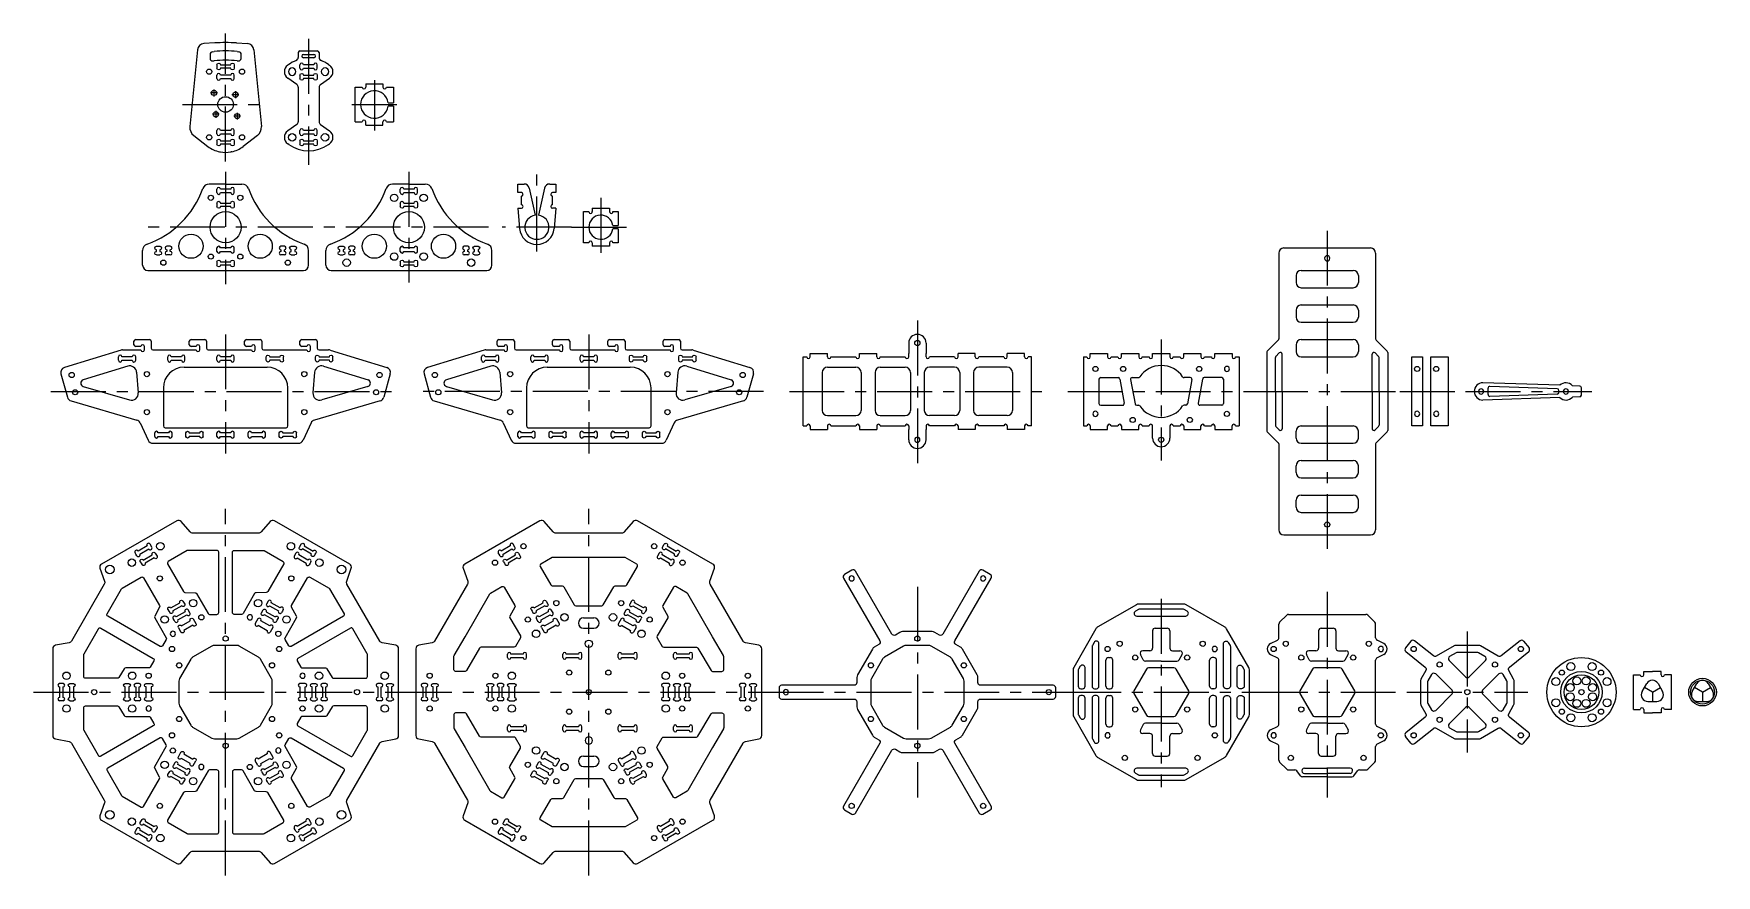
# Model space of a CAD drawing. Header units: millimetres. Extents: x -111 to 862, y -106 to 381.
import ezdxf

# ---------------------------------------------------------------- set-up
doc = ezdxf.new("R2010")
doc.units = ezdxf.units.MM
doc.linetypes.add('CENTER', pattern=[50.8, 31.75, -6.35, 6.35, -6.35])
for name, color, linetype in [('C - Bottom Side', 7, 'Continuous'), ('C - Front Side', 7, 'Continuous'), ('LG - Tube Clamps', 7, 'Continuous'), ('LG - Tube Tee Inner', 7, 'Continuous'), ('LG - Tube Tee Outer', 7, 'Continuous'), ('MB - Arm Wire Connector Frame', 7, 'Continuous'), ('MB - Arm Wire Connector Plug', 7, 'Continuous'), ('MB - Bottom', 7, 'Continuous'), ('MB - Controller Mount Compact', 7, 'Continuous'), ('MB - Controller Mount Large', 7, 'Continuous'), ('MB - ESC Mount', 7, 'Continuous'), ('MB - GPS Mount', 7, 'Continuous'), ('MB - Power Distribution Board', 7, 'Continuous'), ('MB - Top', 7, 'Continuous'), ('MM - Bottom', 7, 'Continuous'), ('MM - Top', 7, 'Continuous'), ('MM - Tube Clamp', 7, 'Continuous'), ('С - Back Side', 7, 'Continuous'), ('С - Battery Holder', 7, 'Continuous'), ('С - Top Side', 7, 'Continuous')]:
    doc.layers.add(name, color=color, linetype=linetype)
doc.layers.add('Centers', color=1, linetype='CENTER', plot=False)

# ---------------------------------------------------------------- blocks, each defined once
blk = doc.blocks.new('GFH Landing Gear Tube Clamp')
for p, q in [((-5, 11), (0, 11)), ((-5, 11), (-5, 9)), ((0, 11), (5, 11)), ((5, 11), (5, 9)), ((-10, -9), (-10, 9)), ((-10, 9), (-7, 9)), ((6.93, 1), (10, 1)), ((7, 9), (10, 9)), ((10, 9), (10, 1)), ((-7, -9), (-10, -9)), ((-5, -9), (-5, -11)), ((5, -9), (5, -11)), ((10, -1), (6.93, -1)), ((10, -9), (7, -9)), ((10, -1), (10, -9)), ((5, -11), (-5, -11))]:
    blk.add_line(p, q)
for centre, radius, start, end in [((-6, 9), 1, 179.99999, 360.00001), ((0, 0), 7, 8.21321, 351.78679), ((6, 9), 1, 179.99999, 360.00001), ((-6, -9), 1, 0, 180), ((6, -9), 1, 0, 180)]:
    blk.add_arc(centre, radius, start, end)
blk = doc.blocks.new('GFH Landing Gear Tube Clamp Bottom')
for p, q in [((-11, 20), (-11, 25)), ((-11, 25), (-7.41, 25)), ((-9, 20), (-11, 20)), ((-4.48, 22.64), (-1, 6.92)), ((4.48, 22.64), (1, 6.92)), ((7.41, 25), (11, 25)), ((11, 20), (9, 20)), ((11, 25), (11, 20)), ((-11, 11), (-9, 11)), ((-11, 11), (-9.98, -0.7)), ((-9, 13), (-9, 18)), ((-9, 11), (-9, 11)), ((9, 13), (9, 18)), ((11, 11), (9, 11)), ((9, 11), (9, 11)), ((11, 11), (9.97, -0.75))]:
    blk.add_line(p, q)
for centre, radius, start, end in [((-9, 19), 1, 270, 450), ((-7.41, 22), 3, 12.48168, 90), ((7.41, 22), 3, 90, 167.51832), ((9, 19), 1, 90, 270), ((-9, 12), 1, 270, 450), ((9, 12), 1, 90, 270), ((0, 0), 7, 98.21034, 441.78966), ((0, 0), 10, 184.00004, 355.70867)]:
    blk.add_arc(centre, radius, start, end)
blk = doc.blocks.new('*U14')
for p, q in [((0, 0), (0, 1)), ((0, -1), (0, 0)), ((3, 1), (2, 1)), ((5, -1), (5, 1)), ((2, -1), (3, -1))]:
    blk.add_line(p, q)
for centre, start, end in [((1, 1), 0, 180), ((4, 1), 360, 180), ((1, -1), 180, 0), ((4, -1), 180, 0)]:
    blk.add_arc(centre, 1, start, end)
blk = doc.blocks.new('GFH Short Slot')
blk.add_blockref('*U14', (0, 0))
blk = doc.blocks.new('*U16')
for p, q in [((0, 0), (0, 1)), ((0, -1), (0, 0)), ((8, 1), (2, 1)), ((10, -1), (10, 1)), ((2, -1), (8, -1))]:
    blk.add_line(p, q)
for centre, start, end in [((1, 1), 0, 180), ((9, 1), 0, 180), ((1, -1), 180, 0), ((9, -1), 180, 360)]:
    blk.add_arc(centre, 1, start, end)
blk = doc.blocks.new('GFH Regular Slot')
blk.add_blockref('*U16', (-5, 0))
blk = doc.blocks.new('GFH Press Nut Hole')
blk.add_circle((0, 0), 2.15)
blk = doc.blocks.new('GFH Screw Hole')
blk.add_circle((0, 0), 1.5)
blk = doc.blocks.new('GFH Arm Tube Clamp')
for p, q in [((-11, -10), (-11, 10)), ((-11, 10), (-7, 10)), ((-5, 12), (5, 12)), ((-5, 12), (-5, 10)), ((5, 12), (5, 10)), ((7, 10), (11, 10)), ((11, 10), (11, 1)), ((7.94, 1), (11, 1)), ((11, -1), (7.94, -1)), ((11, -1), (11, -10)), ((-11, -10), (-7, -10)), ((-5, -12), (-5, -10)), ((-5, -12), (5, -12)), ((5, -12), (5, -10)), ((7, -10), (11, -10))]:
    blk.add_line(p, q)
for centre, radius, start, end in [((-6, 10), 1, 180.05941, 359.94059), ((6, 10), 1, 180.05941, 359.95838), ((0, 0), 8, 7.18076, 352.81924), ((-6, -10), 1, 360, 539.94061), ((6, -10), 1, 0, 180)]:
    blk.add_arc(centre, radius, start, end)
blk = doc.blocks.new('GFH Arm Wire Connector Hole')
for p, q in [((-5.94, 0.36), (-3.29, 4.96)), ((3.29, 4.97), (5.94, 0.37)), ((-2.66, -5.33), (2.65, -5.33))]:
    blk.add_line(p, q)
for centre, start, end in [((-2.65, -1.53), 150, 269.98254), ((0, 3.07), 30.0175, 150), ((2.65, -1.53), 269.98254, 30.0175)]:
    blk.add_arc(centre, 3.8, start, end)
at = {"layer": 'Centers'}
for q in [(-4.62, 2.66), (4.62, 2.67), (0, -5.33)]:
    blk.add_line((0, 0), q, dxfattribs=at)
blk = doc.blocks.new('GFH Arm Wire Connector Frame')
for p, q in [((-11, -10), (-11, 10)), ((-11, 10), (-7, 10)), ((-5, 10), (-5, 12)), ((-5, 12), (0, 12)), ((5, 12), (0, 12)), ((5, 10), (5, 12)), ((11, 10), (7, 10)), ((11, -10), (11, 10)), ((-11, -10), (-7, -10)), ((-5, -10), (-5, -12)), ((-5, -12), (0, -12)), ((5, -12), (0, -12)), ((5, -10), (5, -12)), ((11, -10), (7, -10))]:
    blk.add_line(p, q)
for centre, start, end in [((-6, 10), 180, 0), ((6, 10), 180, 0), ((-6, -10), 0, 180), ((6, -10), 0, 180)]:
    blk.add_arc(centre, 1, start, end)
blk.add_blockref('GFH Arm Wire Connector Hole', (0, 0))
blk = doc.blocks.new('GFH Arm Tube Connector Plug')
for radius in [8, 6.91]:
    blk.add_circle((0, 0), radius)
blk.add_blockref('GFH Arm Wire Connector Hole', (0, 0))
blk = doc.blocks.new('GFH Thick Slot')
for p, q in [((0, 0), (0, 1.5)), ((0, -1.5), (0, 0)), ((8, 1.5), (2, 1.5)), ((10, -1.5), (10, 1.5)), ((2, -1.5), (8, -1.5))]:
    blk.add_line(p, q)
for centre, start, end in [((1, 1.5), 0, 180), ((9, 1.5), 360, 540), ((1, -1.5), 180, 360), ((9, -1.5), 180, 360)]:
    blk.add_arc(centre, 1, start, end)
blk = doc.blocks.new('GFH Slot')
for p, q in [((0, 0), (0, 1)), ((0, -1), (0, 0)), ((8, 1), (2, 1)), ((10, -1), (10, 1)), ((2, -1), (8, -1))]:
    blk.add_line(p, q)
for centre, start, end in [((1, 1), 0, 180), ((9, 1), 360, 540), ((1, -1), 180, 0), ((9, -1), 180, 360)]:
    blk.add_arc(centre, 1, start, end)
blk = doc.blocks.new('*U32')
for p, q in [((0, 0), (0, 1)), ((0, -1), (0, 0)), ((9, 1), (2, 1)), ((11, -1), (11, 1)), ((2, -1), (9, -1))]:
    blk.add_line(p, q)
for centre, start, end in [((1, 1), 0, 180), ((10, 1), 360, 540), ((1, -1), 180, 0), ((10, -1), 180, 360)]:
    blk.add_arc(centre, 1, start, end)
blk = doc.blocks.new('*U33')
for p, q in [((0, 0), (0, 1)), ((0, -1), (0, 0)), ((9, 1), (2, 1)), ((11, -1), (11, 1)), ((2, -1), (9, -1))]:
    blk.add_line(p, q)
for centre, start, end in [((1, 1), 0, 180), ((10, 1), 360, 540), ((1, -1), 180, 0), ((10, -1), 180, 360)]:
    blk.add_arc(centre, 1, start, end)
blk = doc.blocks.new('*U34')
for p, q in [((0, 0), (0, 1)), ((0, -1), (0, 0)), ((9, 1), (2, 1)), ((11, -1), (11, 1)), ((2, -1), (9, -1))]:
    blk.add_line(p, q)
for centre, start, end in [((1, 1), 0, 180), ((10, 1), 360, 540), ((1, -1), 180, 0), ((10, -1), 180, 360)]:
    blk.add_arc(centre, 1, start, end)
blk = doc.blocks.new('*U35')
for p, q in [((0, 0), (0, 1)), ((0, -1), (0, 0)), ((9, 1), (2, 1)), ((11, -1), (11, 1)), ((2, -1), (9, -1))]:
    blk.add_line(p, q)
for centre, start, end in [((1, 1), 0, 180), ((10, 1), 360, 540), ((1, -1), 180, 0), ((10, -1), 180, 360)]:
    blk.add_arc(centre, 1, start, end)
blk = doc.blocks.new('*U36')
for p, q in [((0, 0), (0, 1)), ((0, -1), (0, 0)), ((9, 1), (2, 1)), ((11, -1), (11, 1)), ((2, -1), (9, -1))]:
    blk.add_line(p, q)
for centre, start, end in [((1, 1), 0, 180), ((10, 1), 360, 540), ((1, -1), 180, 0), ((10, -1), 180, 360)]:
    blk.add_arc(centre, 1, start, end)
blk = doc.blocks.new('*U37')
for p, q in [((0, 0), (0, 1)), ((0, -1), (0, 0)), ((9, 1), (2, 1)), ((11, -1), (11, 1)), ((2, -1), (9, -1))]:
    blk.add_line(p, q)
for centre, start, end in [((1, 1), 0, 180), ((10, 1), 360, 540), ((1, -1), 180, 0), ((10, -1), 180, 360)]:
    blk.add_arc(centre, 1, start, end)
blk = doc.blocks.new('*U38')
for p, q in [((0, 0), (0, 1)), ((0, -1), (0, 0)), ((9, 1), (2, 1)), ((11, -1), (11, 1)), ((2, -1), (9, -1))]:
    blk.add_line(p, q)
for centre, start, end in [((1, 1), 0, 180), ((10, 1), 360, 540), ((1, -1), 180, 0), ((10, -1), 180, 360)]:
    blk.add_arc(centre, 1, start, end)
blk = doc.blocks.new('*U39')
for p, q in [((0, 0), (0, 1)), ((0, -1), (0, 0)), ((9, 1), (2, 1)), ((11, -1), (11, 1)), ((2, -1), (9, -1))]:
    blk.add_line(p, q)
for centre, start, end in [((1, 1), 0, 180), ((10, 1), 360, 540), ((1, -1), 180, 0), ((10, -1), 180, 360)]:
    blk.add_arc(centre, 1, start, end)

msp = doc.modelspace()

# ---------------------------------------------------------------- linework, layer by layer
at = {"layer": 'C - Bottom Side'}
for p, q in [((500, 194), (500, 196)), ((500, 196), (510, 196)), ((510, 196), (510, 194)), ((518, 194), (518, 196)), ((518, 196), (528, 196)), ((528, 196), (528, 194)), ((536, 194), (536, 196)), ((536, 196), (546, 196)), ((546, 196), (546, 194)), ((554, 194), (554, 196)), ((554, 196), (564, 196)), ((564, 196), (564, 194)), ((572, 194), (572, 196)), ((572, 196), (582, 196)), ((582, 196), (582, 194)), ((496, 194), (498, 194)), ((496, 194), (496, 154)), ((512, 194), (516, 194)), ((530, 194), (534, 194)), ((548, 194), (552, 194)), ((566, 194), (570, 194)), ((584, 194), (586, 194)), ((586, 194), (586, 154)), ((505, 181), (505, 167)), ((506, 182), (516.07, 182)), ((517.05, 181.18), (519.67, 167.18)), ((523.22, 180.82), (525.85, 166.82)), ((524.2, 182), (527.77, 182)), ((557.8, 182), (554.23, 182)), ((558.78, 180.82), (556.15, 166.82)), ((564.95, 181.18), (562.33, 167.18)), ((576, 182), (565.93, 182)), ((577, 181), (577, 167)), ((506, 166), (518.69, 166)), ((526.83, 166), (527.77, 166)), ((555.17, 166), (554.23, 166)), ((576, 166), (563.31, 166)), ((496, 154), (498, 154)), ((500, 154), (500, 152)), ((500, 152), (510, 152)), ((510, 152), (510, 154)), ((512, 154), (516, 154)), ((518, 154), (518, 152)), ((518, 152), (528, 152)), ((528, 152), (528, 154)), ((530, 154), (534, 154)), ((536, 147), (536, 154)), ((546, 154), (546, 147)), ((548, 154), (552, 154)), ((554, 154), (554, 152)), ((554, 152), (564, 152)), ((564, 152), (564, 154)), ((566, 154), (570, 154)), ((572, 154), (572, 152)), ((572, 152), (582, 152)), ((582, 152), (582, 154)), ((584, 154), (586, 154)), ((541, 142), (541, 142))]:
    msp.add_line(p, q, dxfattribs=at)
for centre in [(519, 187), (563, 187), (524.5, 157.5), (557.5, 157.5)]:
    msp.add_circle(centre, 1.5, dxfattribs=at)
for centre, radius, start, end in [((499, 194), 1, 180, 0), ((511, 194), 1, 180, 0), ((517, 194), 1, 180, 0), ((529, 194), 1, 180, 0), ((541, 174), 15, 34.22887, 145.77113), ((535, 194), 1, 180, 0), ((547, 194), 1, 180, 0), ((553, 194), 1, 180, 0), ((565, 194), 1, 180, 0), ((571, 194), 1, 180, 0), ((583, 194), 1, 180, 0), ((506, 181), 1, 90, 180), ((516.07, 181), 1, 10.61966, 90), ((524.2, 181), 1, 90, 190.61966), ((527.77, 183), 1, 270, 325.77113), ((554.23, 183), 1, 214.22887, 270), ((557.8, 181), 1, 349.38034, 450), ((565.93, 181), 1, 90, 169.38034), ((576, 181), 1, 360, 450), ((506, 167), 1, 180, 270), ((518.69, 167), 1, 270, 370.61966), ((526.83, 167), 1, 190.61966, 270), ((527.77, 165), 1, 34.22887, 90), ((541, 174), 15, 214.22887, 325.77113), ((554.23, 165), 1, 90, 145.77113), ((555.17, 167), 1, 270, 349.38034), ((563.31, 167), 1, 169.38034, 270), ((576, 167), 1, 270, 360), ((499, 154), 1, 0, 180), ((511, 154), 1, 0, 180), ((517, 154), 1, 0, 180), ((529, 154), 1, 0, 180), ((535, 154), 1, 0, 180), ((541, 147), 5, 180, 270), ((541, 147), 5, 270, 0), ((547, 154), 1, 0, 180), ((553, 154), 1, 0, 180), ((565, 154), 1, 0, 180), ((571, 154), 1, 0, 180), ((583, 154), 1, 0, 180)]:
    msp.add_arc(centre, radius, start, end, dxfattribs=at)
at = {"layer": 'C - Front Side'}
for p, q in [((149.57, 197.87), (116.8, 187.85)), ((150.45, 198), (161, 198)), ((157, 201), (157, 203)), ((158, 204), (166, 204)), ((161, 200), (158, 200)), ((163, 198), (163, 200)), ((167, 203), (167, 199)), ((168, 198), (193, 198)), ((189, 201), (189, 203)), ((190, 204), (198, 204)), ((193, 200), (190, 200)), ((195, 198), (195, 200)), ((199, 203), (199, 199)), ((200, 198), (225, 198)), ((221, 201), (221, 203)), ((222, 204), (230, 204)), ((225, 200), (222, 200)), ((227, 198), (227, 200)), ((231, 203), (231, 199)), ((232, 198), (257, 198)), ((253, 201), (253, 203)), ((254, 204), (262, 204)), ((257, 200), (254, 200)), ((259, 198), (259, 200)), ((263, 203), (263, 199)), ((264, 198), (269.55, 198)), ((270.43, 197.87), (303.2, 187.85)), ((153.4, 188.58), (127.65, 180.71)), ((158.55, 185.08), (159.5, 173.22)), ((186, 188), (234, 188)), ((261.45, 185.08), (260.5, 173.22)), ((266.6, 188.58), (292.35, 180.71)), ((114.78, 184.18), (118.55, 170.61)), ((127.67, 176.88), (154.39, 169.06)), ((174, 176), (174, 154)), ((246, 154), (246, 176)), ((292.33, 176.88), (265.61, 169.06)), ((305.22, 184.18), (301.45, 170.61)), ((120.6, 168.53), (158.69, 157.38)), ((299.4, 168.53), (261.31, 157.38)), ((160.57, 155.76), (165.2, 145.74)), ((259.43, 155.76), (254.8, 145.74)), ((175, 153), (245, 153)), ((167.92, 144), (252.08, 144))]:
    msp.add_line(p, q, dxfattribs=at)
for centre, radius, start, end in [((150.45, 195), 3, 90, 106.99082), ((158, 203), 1, 90, 180), ((158, 201), 1, 180, 270), ((162, 200), 1, 0, 180), ((162, 198), 1, 180, 0), ((166, 203), 1, 0, 90), ((168, 199), 1, 180, 270), ((190, 203), 1, 90, 180), ((190, 201), 1, 180, 270), ((194, 200), 1, 0, 180), ((194, 198), 1, 180, 0), ((198, 203), 1, 0, 90), ((200, 199), 1, 180, 270), ((222, 203), 1, 90, 180), ((222, 201), 1, 180, 270), ((226, 200), 1, 0, 180), ((226, 198), 1, 180, 0), ((230, 203), 1, 0, 90), ((232, 199), 1, 180, 270), ((254, 203), 1, 90, 180), ((254, 201), 1, 180, 270), ((258, 200), 1, 0, 180), ((258, 198), 1, 180, 0), ((262, 203), 1, 0, 90), ((264, 199), 1, 180, 270), ((269.55, 195), 3, 73.00917, 90), ((117.67, 184.99), 3, 106.99082, 195.52411), ((154.57, 184.76), 4, 4.57392, 106.99082), ((186, 176), 12, 90, 180), ((234, 176), 12, 0, 90), ((265.43, 184.76), 4, 73.00918, 175.42608), ((302.33, 184.99), 3, 344.47591, 433.00917), ((128.23, 178.8), 2, 106.99082, 253.68615), ((291.77, 178.8), 2, 286.31385, 433.00918), ((121.44, 171.41), 3, 195.52411, 253.68615), ((155.52, 172.9), 4, 253.68615, 364.57392), ((264.48, 172.9), 4, 175.42608, 286.31385), ((298.56, 171.41), 3, 286.31385, 344.47591), ((157.85, 154.5), 3, 24.77514, 73.68615), ((262.15, 154.5), 3, 106.31385, 155.22486), ((175, 154), 1, 180, 270), ((245, 154), 1, 270, 360), ((167.92, 147), 3, 204.77514, 270), ((252.08, 147), 3, 270, 335.22486)]:
    msp.add_arc(centre, radius, start, end, dxfattribs=at)
at = {"layer": 'Centers'}
for p, q in [((0, 307), (0, 381)), ((48, 378), (48, 305)), ((86, 354), (86, 325)), ((-25, 340), (25, 340)), ((73, 340), (99, 340)), ((0, 301), (0, 236)), ((106, 301), (106, 237)), ((180, 255), (180, 300)), ((217, 286), (217, 252)), ((152, 269), (-49, 269)), ((200, 269), (160, 269)), ((200, 269), (234, 269)), ((637, 267), (637, 82)), ((400, 215), (400, 132)), ((0, 207), (0, 138)), ((210, 207), (210, 138)), ((541, 204), (541, 134)), ((-101, 174), (100, 174)), ((311, 174), (110, 174)), ((326, 174), (474, 174)), ((487, 174), (595, 174)), ((594, 174), (680, 174)), ((679, 174), (713, 174)), ((717, 174), (790, 174)), ((0, -106), (0, 106)), ((210, -106), (210, 106)), ((400, 61), (400, -61)), ((541, 54), (541, -55)), ((637, 58), (637, -61)), ((718, 35), (718, -35)), ((-111, 0), (111, 0)), ((99, 0), (321, 0)), ((314, 0), (486, 0)), ((486, 0), (596, 0)), ((594, 0), (678, 0)), ((683, 0), (753, 0))]:
    msp.add_line(p, q, dxfattribs=at)
at = {"layer": 'Centers', "linetype": 'CENTER'}
for p, q in [((-4.72, 346.72), (-8.72, 346.72)), ((-6.72, 348.72), (-6.72, 344.72)), ((7.66, 345.66), (3.66, 345.66)), ((5.66, 347.66), (5.66, 343.66)), ((-3.65, 334.33), (-7.65, 334.33)), ((-5.65, 336.33), (-5.65, 332.33)), ((8.7, 333.27), (4.7, 333.27)), ((6.7, 335.27), (6.7, 331.27))]:
    msp.add_line(p, q, dxfattribs=at)
at = {"layer": 'LG - Tube Tee Inner'}
for p, q in [((106, 294), (96.54, 294)), ((106, 294), (115.46, 294)), ((58, 247), (58, 255.46)), ((154, 247), (154, 255.46))]:
    msp.add_line(p, q, dxfattribs=at)
msp.add_lwpolyline([(61, 244), (106, 244), (151, 244)], dxfattribs=at)
for centre, radius in [((106, 269), 9), ((86, 258), 7), ((126, 258), 7)]:
    msp.add_circle(centre, radius, dxfattribs=at)
for centre, radius, start, end in [((96.54, 290), 4, 90, 160.46137), ((115.46, 290), 4, 19.53863, 90), ((43, 309), 52.81, 289.53863, 340.46137), ((169, 309), 52.81, 199.53863, 250.46137), ((62, 255.46), 4, 109.53863, 180), ((150, 255.46), 4, 0, 70.46137), ((61, 247), 3, 180, 270), ((151, 247), 3, 270, 360)]:
    msp.add_arc(centre, radius, start, end, dxfattribs=at)
at = {"layer": 'LG - Tube Tee Outer'}
for p, q in [((0, 294), (-9.46, 294)), ((0, 294), (9.46, 294)), ((-48, 247), (-48, 255.46)), ((48, 247), (48, 255.46))]:
    msp.add_line(p, q, dxfattribs=at)
msp.add_lwpolyline([(-45, 244), (0, 244), (45, 244)], dxfattribs=at)
for centre, radius in [((0, 269), 9), ((-20, 258), 7), ((20, 258), 7)]:
    msp.add_circle(centre, radius, dxfattribs=at)
for centre, radius, start, end in [((-9.46, 290), 4, 90, 160.46137), ((9.46, 290), 4, 19.53863, 90), ((-63, 309), 52.81, 289.53863, 340.46137), ((63, 309), 52.81, 199.53863, 250.46137), ((-44, 255.46), 4, 109.53863, 180), ((44, 255.46), 4, 0, 70.46137), ((-45, 247), 3, 180, 270), ((45, 247), 3, 270, 360)]:
    msp.add_arc(centre, radius, start, end, dxfattribs=at)
at = {"layer": 'MB - Bottom'}
for p, q in [((207, 43), (213, 43)), ((207, 37), (213, 37)), ((207, -37), (213, -37)), ((207, -43), (213, -43)), ((228.17, -41.47), (227.67, -40.61)), ((227.67, -40.61), (227.92, -41.04))]:
    msp.add_line(p, q, dxfattribs=at)
for points in [[(139.98, 64.12, -0.218649), (139.83, 62.46), (120.82, 29.54, -0.218649), (119.46, 28.58), (111.63, 27.1, 0.360684), (110, 25.14), (110, -25.14, 0.360684), (111.63, -27.1), (119.46, -28.58, -0.218649), (120.82, -29.54), (139.83, -62.46, -0.218649), (139.98, -64.12), (137.34, -71.64, 0.360684), (138.23, -74.03), (181.77, -99.17, 0.360684), (184.29, -98.74), (189.48, -92.7, -0.218649), (191, -92), (229, -92, -0.218649), (230.52, -92.7), (235.71, -98.74, 0.360684), (238.23, -99.17), (281.77, -74.03, 0.360684), (282.66, -71.64), (280.02, -64.12, -0.218649), (280.17, -62.46), (299.18, -29.54, -0.218649), (300.54, -28.58), (308.37, -27.1, 0.360684), (310, -25.14), (310, 25.14, 0.360684), (308.37, 27.1), (300.54, 28.58, -0.218649), (299.18, 29.54), (280.17, 62.46, -0.218649), (280.02, 64.12), (282.66, 71.64, 0.360684), (281.77, 74.03), (238.23, 99.17, 0.360684), (235.71, 98.74), (230.52, 92.7, -0.218649), (229, 92), (191, 92, -0.218649), (189.48, 92.7), (184.29, 98.74, 0.360684), (181.77, 99.17), (138.23, 74.03, 0.360684), (137.34, 71.64), (139.98, 64.12)], [(224.45, 61.02, -0.264331), (225.3, 61.52), (231.15, 61.6, 0.264331), (232, 62.1), (238.11, 72.68, 0.414214), (237.74, 74.05), (231.13, 77.87, 0.131652), (230.63, 78), (218, 78), (189.37, 78, 0.131652), (188.87, 77.87), (182.26, 74.05, 0.414214), (181.89, 72.68), (188, 62.1, 0.264331), (188.85, 61.6), (194.7, 61.52, -0.264331), (195.55, 61.02), (201.63, 50.5, 0.267949), (202.49, 50), (217.51, 50, 0.267949), (218.37, 50.5), (224.45, 61.02)], [(224.45, -61.02, 0.264331), (225.3, -61.52), (231.15, -61.6, -0.264331), (232, -62.1), (238.11, -72.68, -0.414214), (237.74, -74.05), (231.13, -77.87, -0.131652), (230.63, -78), (218, -78), (189.37, -78, -0.131652), (188.87, -77.87), (182.26, -74.05, -0.414214), (181.89, -72.68), (188, -62.1, -0.264331), (188.85, -61.6), (194.7, -61.52, 0.264331), (195.55, -61.02), (201.63, -50.5, -0.267949), (202.49, -50), (217.51, -50, -0.267949), (218.37, -50.5), (224.45, -61.02)]]:
    msp.add_lwpolyline(points, format="xyb", dxfattribs=at)
for points in [[(138.43, 12), (133, 12, -0.414214), (132, 13), (132, 20.63, -0.131652), (132.13, 21.13), (138.45, 32.07), (152.77, 56.87, -0.131652), (153.13, 57.23), (159.74, 61.05, -0.414214), (161.11, 60.68), (167.22, 50.1, -0.264331), (167.22, 49.12), (164.37, 44.01, 0.264331), (164.37, 43.02), (170.45, 32.5, -0.267949), (170.45, 31.5), (167.56, 26.5, -0.267949), (166.7, 26), (147.74, 26, 0.26675), (146.88, 25.5), (139.29, 12.5, -0.26675)], [(281.57, 12), (287, 12, 0.414214), (288, 13), (288, 20.63, 0.131652), (287.87, 21.13), (281.55, 32.07), (267.23, 56.87, 0.131652), (266.87, 57.23), (260.26, 61.05, 0.414214), (258.89, 60.68), (252.78, 50.1, 0.264331), (252.78, 49.12), (255.63, 44.01, -0.264331), (255.63, 43.02), (249.55, 32.5, 0.267949), (249.55, 31.5), (252.44, 26.5, 0.267949), (253.3, 26), (272.26, 26, -0.26675), (273.12, 25.5), (280.71, 12.5, 0.26675)], [(138.43, -12), (133, -12, 0.414214), (132, -13), (132, -20.63, 0.131652), (132.13, -21.13), (138.45, -32.07), (152.77, -56.87, 0.131652), (153.13, -57.23), (159.74, -61.05, 0.414214), (161.11, -60.68), (167.22, -50.1, 0.264331), (167.22, -49.12), (164.37, -44.01, -0.264331), (164.37, -43.02), (170.45, -32.5, 0.267949), (170.45, -31.5), (167.56, -26.5, 0.267949), (166.7, -26), (147.74, -26, -0.26675), (146.88, -25.5), (139.29, -12.5, 0.26675)], [(281.57, -12), (287, -12, -0.414214), (288, -13), (288, -20.63, -0.131652), (287.87, -21.13), (281.55, -32.07), (267.23, -56.87, -0.131652), (266.87, -57.23), (260.26, -61.05, -0.414214), (258.89, -60.68), (252.78, -50.1, -0.264331), (252.78, -49.12), (255.63, -44.01, 0.264331), (255.63, -43.02), (249.55, -32.5, -0.267949), (249.55, -31.5), (252.44, -26.5, -0.267949), (253.3, -26), (272.26, -26, 0.26675), (273.12, -25.5), (280.71, -12.5, -0.26675)]]:
    msp.add_lwpolyline(points, format="xyb", close=True, dxfattribs=at)
for centre, start, end in [((207, 40), 90, 270), ((213, 40), 270, 90), ((207, -40), 90, 270), ((213, -40), 270, 90)]:
    msp.add_arc(centre, 3, start, end, dxfattribs=at)
at = {"layer": 'MB - Controller Mount Compact'}
for p, q in [((609, 31.43), (609, 39.38)), ((609.44, 40.44), (613.56, 44.56)), ((614.62, 45), (659.38, 45)), ((660.44, 44.56), (664.56, 40.44)), ((665, 31.43), (665, 39.38)), ((604.26, 28.13), (608.17, 30.09)), ((632, 35.5), (632, 25.5)), ((633.5, 37), (640.5, 37)), ((642, 35.5), (642, 25.5)), ((669.74, 28.13), (665.83, 30.09)), ((604.26, 21.87), (608.17, 19.91)), ((626.58, 18.79), (624.96, 21.79)), ((630.5, 24), (626.28, 24)), ((643.5, 24), (647.72, 24)), ((647.42, 18.79), (649.04, 21.79)), ((669.74, 21.87), (665.83, 19.91)), ((609, -18.57), (609, 18.57)), ((637, 18), (627.9, 18)), ((637, 18), (646.1, 18)), ((665, -18.57), (665, 18.57)), ((626.58, -18.79), (624.96, -21.79)), ((637, -18), (627.9, -18)), ((637, -18), (646.1, -18)), ((647.42, -18.79), (649.04, -21.79)), ((604.26, -21.87), (608.17, -19.91)), ((604.26, -28.13), (608.17, -30.09)), ((630.5, -24), (626.28, -24)), ((632, -35.5), (632, -25.5)), ((642, -35.5), (642, -25.5)), ((643.5, -24), (647.72, -24)), ((669.74, -21.87), (665.83, -19.91)), ((669.74, -28.13), (665.83, -30.09)), ((609, -39.38), (609, -31.43)), ((633.5, -37), (640.5, -37)), ((665, -39.38), (665, -31.43)), ((613.56, -44.56), (609.44, -40.44)), ((614.62, -45), (618.25, -45)), ((621.55, -48.4), (619.45, -45.6)), ((622.55, -46.33), (622.55, -46.33)), ((623.8, -44), (637, -44)), ((623.8, -47), (637, -47)), ((650.2, -44), (637, -44)), ((650.2, -47), (637, -47)), ((651.45, -46.33), (651.45, -46.33)), ((652.45, -48.4), (654.55, -45.6)), ((655.75, -45), (659.38, -45)), ((660.44, -44.56), (664.56, -40.44)), ((637, -49), (622.75, -49)), ((637, -49), (651.25, -49))]:
    msp.add_line(p, q, dxfattribs=at)
msp.add_lwpolyline([(628.4, 13.39), (621.1, 0.75, 0.267949), (621.1, -0.75), (628.4, -13.39, 0.267949), (629.7, -14.14), (644.3, -14.14, 0.267949), (645.6, -13.39), (652.9, -0.75, 0.267949), (652.9, 0.75), (645.6, 13.39, 0.267949), (644.3, 14.14), (629.7, 14.14, 0.267949)], format="xyb", close=True, dxfattribs=at)
for centre in [(613, 28), (661, 28), (622, 20), (652, 20), (622, -10), (652, -10), (616, -38), (658, -38)]:
    msp.add_circle(centre, 1.5, dxfattribs=at)
for centre, radius, start, end in [((610.5, 39.38), 1.5, 135, 180), ((614.62, 43.5), 1.5, 90, 135), ((659.38, 43.5), 1.5, 45, 90), ((663.5, 39.38), 1.5, 0, 45), ((607.5, 31.43), 1.5, 296.56505, 360), ((633.5, 35.5), 1.5, 90, 180), ((640.5, 35.5), 1.5, 0, 90), ((666.5, 31.43), 1.5, 180, 243.43495), ((605.83, 25), 3.5, 116.56505, 243.43495), ((607.5, 18.57), 1.5, 0, 63.43495), ((626.28, 22.5), 1.5, 90, 208.30076), ((630.5, 25.5), 1.5, 270, 360), ((643.5, 25.5), 1.5, 180, 270), ((647.72, 22.5), 1.5, 331.69924, 450), ((666.5, 18.57), 1.5, 116.56505, 180), ((668.17, 25), 3.5, 296.56505, 423.43495), ((627.9, 19.5), 1.5, 208.30076, 270), ((646.1, 19.5), 1.5, 270, 331.69924), ((607.5, -18.57), 1.5, 296.56505, 360), ((627.9, -19.5), 1.5, 90, 151.69924), ((646.1, -19.5), 1.5, 28.30076, 90), ((666.5, -18.57), 1.5, 180, 243.43495), ((605.83, -25), 3.5, 116.56505, 243.43495), ((626.28, -22.5), 1.5, 151.69924, 270), ((630.5, -25.5), 1.5, 0, 90), ((643.5, -25.5), 1.5, 90, 180), ((647.72, -22.5), 1.5, 270, 388.30076), ((668.17, -25), 3.5, 296.56505, 423.43495), ((607.5, -31.43), 1.5, 360, 423.43495), ((633.5, -35.5), 1.5, 180, 270), ((640.5, -35.5), 1.5, 270, 360), ((666.5, -31.43), 1.5, 116.56505, 180), ((610.5, -39.38), 1.5, 180, 225), ((614.62, -43.5), 1.5, 225, 270), ((618.25, -46.5), 1.5, 36.8699, 90), ((622.75, -47.5), 1.5, 216.8699, 270), ((623.8, -45.5), 1.5, 90, 213.69007), ((623.8, -45.5), 1.5, 213.69007, 270), ((650.2, -45.5), 1.5, 326.30993, 90), ((650.2, -45.5), 1.5, 270, 326.30993), ((651.25, -47.5), 1.5, 270, 323.1301), ((655.75, -46.5), 1.5, 90, 143.1301), ((659.38, -43.5), 1.5, 270, 315), ((663.5, -39.38), 1.5, 315, 360)]:
    msp.add_arc(centre, radius, start, end, dxfattribs=at)
at = {"layer": 'MB - Controller Mount Large'}
for p, q in [((536, 35.5), (536, 25.5)), ((537.5, 37), (544.5, 37)), ((546, 35.5), (546, 25.5)), ((510.5, 20), (511.5, 20)), ((530.58, 18.79), (528.96, 21.79)), ((534.5, 24), (530.28, 24)), ((547.5, 24), (551.72, 24)), ((551.42, 18.79), (553.04, 21.79)), ((571.5, 20), (570.5, 20)), ((509, 3.5), (509, 18.5)), ((513, 3.5), (513, 18.5)), ((541, 18), (531.9, 18)), ((541, 18), (550.1, 18)), ((569, 3.5), (569, 18.5)), ((573, 3.5), (573, 18.5)), ((510.5, 2), (511.5, 2)), ((571.5, 2), (570.5, 2)), ((509, -18.5), (509, -3.5)), ((510.5, -2), (511.5, -2)), ((513, -18.5), (513, -3.5)), ((569, -18.5), (569, -3.5)), ((571.5, -2), (570.5, -2)), ((573, -18.5), (573, -3.5)), ((530.58, -18.79), (528.96, -21.79)), ((541, -18), (531.9, -18)), ((541, -18), (550.1, -18)), ((551.42, -18.79), (553.04, -21.79)), ((510.5, -20), (511.5, -20)), ((534.5, -24), (530.28, -24)), ((536, -35.5), (536, -25.5)), ((546, -35.5), (546, -25.5)), ((547.5, -24), (551.72, -24)), ((571.5, -20), (570.5, -20)), ((537.5, -37), (544.5, -37))]:
    msp.add_line(p, q, dxfattribs=at)
for points in [[(526.64, 50.6), (504.36, 37.74, 0.131652), (503.26, 36.64), (490.4, 14.36, 0.131652), (490, 12.86), (490, -12.86, 0.131652), (490.4, -14.36), (503.26, -36.64, 0.131652), (504.36, -37.74), (526.64, -50.6, 0.131652), (528.14, -51), (553.86, -51, 0.131652), (555.36, -50.6), (577.64, -37.74, 0.131652), (578.74, -36.64), (591.6, -14.36, 0.131652), (592, -12.86), (592, 12.86, 0.131652), (591.6, 14.36), (578.74, 36.64, 0.131652), (577.64, 37.74), (555.36, 50.6, 0.131652), (553.86, 51), (528.14, 51, 0.131652)], [(532.4, 13.39), (525.1, 0.75, 0.267949), (525.1, -0.75), (532.4, -13.39, 0.267949), (533.7, -14.14), (548.3, -14.14, 0.267949), (549.6, -13.39), (556.9, -0.75, 0.267949), (556.9, 0.75), (549.6, 13.39, 0.267949), (548.3, 14.14), (533.7, 14.14, 0.267949)], [(501, -3.5), (501, -26.32, 0.131652), (501.2, -27.07), (502.2, -28.8, 0.767327), (505, -28.05), (505, -3.5, 0.414214), (503.5, -2), (502.5, -2, 0.414214)], [(581, -3.5), (581, -26.32, -0.131652), (580.8, -27.07), (579.8, -28.8, -0.767327), (577, -28.05), (577, -3.5, -0.414214), (578.5, -2), (579.5, -2, -0.414214)]]:
    msp.add_lwpolyline(points, format="xyb", close=True, dxfattribs=at)
for points in [[(555.19, 44, 0.767327), (555.94, 46.8), (554.21, 47.8, 0.131652), (553.46, 48), (528.54, 48, 0.131652), (527.79, 47.8), (526.06, 46.8, 0.767327), (526.81, 44), (555.19, 44)], [(501, 3.5, 0.414214), (502.5, 2), (503.5, 2, 0.414214), (505, 3.5), (505, 28.05, 0.767327), (502.2, 28.8), (501.2, 27.07, 0.131652), (501, 26.32), (501, 3.5)], [(581, 3.5, -0.414214), (579.5, 2), (578.5, 2, -0.414214), (577, 3.5), (577, 28.05, -0.767327), (579.8, 28.8), (580.8, 27.07, -0.131652), (581, 26.32), (581, 3.5)], [(495.5, 2, 0.414214), (497, 3.5), (497, 14.19, 0.767327), (494.2, 14.94), (493.2, 13.21, 0.131652), (493, 12.46), (493, 3.5, 0.414214), (494.5, 2), (495.5, 2)], [(586.5, 2, -0.414214), (585, 3.5), (585, 14.19, -0.767327), (587.8, 14.94), (588.8, 13.21, -0.131652), (589, 12.46), (589, 3.5, -0.414214), (587.5, 2), (586.5, 2)], [(494.5, -2, 0.414214), (493, -3.5), (493, -12.46, 0.131652), (493.2, -13.21), (494.2, -14.94, 0.767327), (497, -14.19), (497, -3.5, 0.414214), (495.5, -2), (494.5, -2)], [(587.5, -2, -0.414214), (589, -3.5), (589, -12.46, -0.131652), (588.8, -13.21), (587.8, -14.94, -0.767327), (585, -14.19), (585, -3.5, -0.414214), (586.5, -2), (587.5, -2)], [(526.81, -44, 0.767327), (526.06, -46.8), (527.79, -47.8, 0.131652), (528.54, -48), (553.46, -48, 0.131652), (554.21, -47.8), (555.94, -46.8, 0.767327), (555.19, -44), (526.81, -44)]]:
    msp.add_lwpolyline(points, format="xyb", dxfattribs=at)
for centre in [(517, 28), (565, 28), (565, 28), (526, 20), (556, 20), (526, -10), (556, -10), (520, -38), (562, -38)]:
    msp.add_circle(centre, 1.5, dxfattribs=at)
for centre, start, end in [((537.5, 35.5), 90, 180), ((544.5, 35.5), 0, 90), ((510.5, 18.5), 90, 180), ((511.5, 18.5), 0, 90), ((530.28, 22.5), 90, 208.30076), ((534.5, 25.5), 270, 360), ((547.5, 25.5), 180, 270), ((551.72, 22.5), 331.69924, 450), ((570.5, 18.5), 90, 180), ((571.5, 18.5), 0, 90), ((531.9, 19.5), 208.30076, 270), ((550.1, 19.5), 270, 331.69924), ((510.5, 3.5), 180, 270), ((511.5, 3.5), 270, 360), ((570.5, 3.5), 180, 270), ((571.5, 3.5), 270, 360), ((510.5, -3.5), 90, 180), ((511.5, -3.5), 0, 90), ((570.5, -3.5), 90, 180), ((571.5, -3.5), 0, 90), ((510.5, -18.5), 180, 270), ((511.5, -18.5), 270, 360), ((531.9, -19.5), 90, 151.69924), ((550.1, -19.5), 28.30076, 90), ((570.5, -18.5), 180, 270), ((571.5, -18.5), 270, 360), ((530.28, -22.5), 151.69924, 270), ((534.5, -25.5), 0, 90), ((547.5, -25.5), 90, 180), ((551.72, -22.5), 270, 388.30076), ((537.5, -35.5), 180, 270), ((544.5, -35.5), 270, 360)]:
    msp.add_arc(centre, 1.5, start, end, dxfattribs=at)
at = {"layer": 'MB - ESC Mount'}
msp.add_lwpolyline([(320, -2.5, 0.414214), (321.5, -4), (363.5, -4, -0.414214), (365, -5.5), (365, -8.57, 0.131652), (365.4, -10.07), (373.98, -24.93, 0.131652), (375.07, -26.02), (377.74, -27.56, -0.414214), (378.29, -29.61), (357.29, -65.98, 0.414214), (357.83, -68.03), (362.17, -70.53, 0.414214), (364.21, -69.98), (385.21, -33.61, -0.414214), (387.26, -33.06), (389.93, -34.6, 0.131652), (391.43, -35), (408.57, -35, 0.131652), (410.07, -34.6), (412.74, -33.06, -0.414214), (414.79, -33.61), (435.79, -69.98, 0.414214), (437.83, -70.53), (442.17, -68.03, 0.414214), (442.71, -65.98), (421.71, -29.61, -0.414214), (422.26, -27.56), (424.93, -26.02, 0.131652), (426.02, -24.93), (434.6, -10.07, 0.131652), (435, -8.57), (435, -5.5, -0.414214), (436.5, -4), (478.5, -4, 0.414214), (480, -2.5), (480, 2.5, 0.414214), (478.5, 4), (436.5, 4, -0.414214), (435, 5.5), (435, 8.57, 0.131652), (434.6, 10.07), (426.02, 24.93, 0.131652), (424.93, 26.02), (422.26, 27.56, -0.414214), (421.71, 29.61), (442.71, 65.98, 0.414214), (442.17, 68.03), (437.83, 70.53, 0.414214), (435.79, 69.98), (414.79, 33.61, -0.414214), (412.74, 33.06), (410.07, 34.6, 0.131652), (408.57, 35), (391.43, 35, 0.131652), (389.93, 34.6), (387.26, 33.06, -0.414214), (385.21, 33.61), (364.21, 69.98, 0.414214), (362.17, 70.53), (357.83, 68.03, 0.414214), (357.29, 65.98), (378.29, 29.61, -0.414214), (377.74, 27.56), (375.07, 26.02, 0.131652), (373.98, 24.93), (365.4, 10.07, 0.131652), (365, 8.57), (365, 5.5, -0.414214), (363.5, 4), (321.5, 4, 0.414214), (320, 2.5), (320, -2.5)], format="xyb", dxfattribs=at)
msp.add_lwpolyline([(373, 6.43), (373, -6.44, 0.13163), (373.4, -7.93), (379.83, -19.07, 0.131652), (380.93, -20.17), (392.07, -26.6, 0.131652), (393.57, -27), (406.43, -27, 0.131652), (407.93, -26.6), (419.07, -20.17, 0.131652), (420.17, -19.07), (426.6, -7.93, 0.131652), (427, -6.43), (427, 6.43, 0.131652), (426.6, 7.93), (420.17, 19.07, 0.131652), (419.07, 20.17), (407.93, 26.6, 0.131652), (406.43, 27), (393.57, 27, 0.131653), (392.07, 26.6), (380.93, 20.17, 0.131651), (379.83, 19.07), (373.4, 7.93, 0.131676)], format="xyb", close=True, dxfattribs=at)
at = {"layer": 'MB - GPS Mount'}
for p, q in [((685.42, 29.49), (682.28, 25.59)), ((750.58, 29.49), (753.72, 25.59)), ((685.42, -29.49), (682.28, -25.59)), ((750.58, -29.49), (753.72, -25.59))]:
    msp.add_line(p, q, dxfattribs=at)
for points in [[(748.47, 29.71), (737.62, 20.96, -0.309956), (735.93, 20.83), (725.58, 26.8, 0.131652), (724.83, 27), (711.17, 27, 0.131652), (710.42, 26.8), (700.07, 20.83, -0.309956), (698.38, 20.96), (687.53, 29.71)], [(682.51, 23.49), (693.7, 14.45, -0.369492), (694.06, 12.54), (691.2, 7.58, 0.131652), (691, 6.83), (691, -6.83, 0.131652), (691.2, -7.58), (694.06, -12.54, -0.369492), (693.7, -14.45), (682.51, -23.49)], [(719.06, 8.84), (728.52, 18.3, 0.493145), (728.21, 20.66), (724.51, 22.8, 0.131652), (723.76, 23), (712.24, 23, 0.131652), (711.49, 22.8), (707.79, 20.66, 0.493145), (707.48, 18.3), (716.94, 8.84)], [(753.49, -23.49), (742.3, -14.45, -0.369492), (741.94, -12.54), (744.8, -7.58, 0.131652), (745, -6.83), (745, 6.83, 0.131652), (744.8, 7.58), (741.94, 12.54, -0.369492), (742.3, 14.45), (753.49, 23.49)], [(699.7, 10.52, 0.493145), (697.34, 10.21), (695.2, 6.51, 0.131652), (695, 5.76), (695, -5.76, 0.131652), (695.2, -6.51), (697.34, -10.21, 0.493145), (699.7, -10.52), (709.16, -1.06, 0.414214), (709.16, 1.06), (699.7, 10.52)], [(726.84, -1.06), (736.3, -10.52, 0.493145), (738.66, -10.21), (740.8, -6.51, 0.131652), (741, -5.76), (741, 5.76, 0.131652), (740.8, 6.51), (738.66, 10.21, 0.493145), (736.3, 10.52), (726.84, 1.06)], [(716.94, -8.84), (707.48, -18.3, 0.493145), (707.79, -20.66), (711.49, -22.8, 0.131652), (712.24, -23), (723.76, -23, 0.131652), (724.51, -22.8), (728.21, -20.66, 0.493145), (728.52, -18.3), (719.06, -8.84)], [(687.53, -29.71), (698.38, -20.96, -0.309956), (700.07, -20.83), (710.42, -26.8, 0.131652), (711.17, -27), (724.83, -27, 0.131652), (725.58, -26.8), (735.93, -20.83, -0.309956), (737.62, -20.96), (748.47, -29.71)]]:
    msp.add_lwpolyline(points, format="xyb", dxfattribs=at)
for centre in [(702, 16), (734, 16), (702, -16), (734, -16)]:
    msp.add_circle(centre, 1.5, dxfattribs=at)
for centre, start, end in [((686.59, 28.54), 51.1155, 141.1155), ((749.41, 28.54), 38.8845, 128.8845), ((683.45, 24.65), 141.1155, 231.1155), ((752.55, 24.65), 308.8845, 398.8845), ((718, 9.9), 225, 315), ((727.9, 0), 135, 225), ((718, -9.9), 45, 135), ((683.45, -24.65), 128.8845, 218.8845), ((752.55, -24.65), 321.1155, 411.1155), ((686.59, -28.54), 218.8845, 308.8845), ((749.41, -28.54), 231.1155, 321.1155)]:
    msp.add_arc(centre, 1.5, start, end, dxfattribs=at)
at = {"layer": 'MB - Power Distribution Board'}
for centre, radius in [((784, 0), 20), ((784, 0), 12), ((784, 0), 10), ((777.88, 14.78), 2.3), ((790.12, 14.78), 2.3), ((769.22, 6.12), 2.3), ((777.53, 2.68), 2.3), ((781.32, 6.47), 2.3), ((786.68, 6.47), 2.3), ((790.47, 2.68), 2.3), ((798.78, 6.12), 2.3), ((769.22, -6.12), 2.3), ((777.53, -2.68), 2.3), ((781.32, -6.47), 2.3), ((786.68, -6.47), 2.3), ((790.47, -2.68), 2.3), ((798.78, -6.12), 2.3), ((777.88, -14.78), 2.3), ((790.12, -14.78), 2.3)]:
    msp.add_circle(centre, radius, dxfattribs=at)
at = {"layer": 'MB - Top'}
for p, q in [((18.17, -41.47), (17.67, -40.61)), ((17.67, -40.61), (17.92, -41.04))]:
    msp.add_line(p, q, dxfattribs=at)
for points in [[(-70.02, 64.12, -0.218649), (-70.17, 62.46), (-89.18, 29.54, -0.218649), (-90.54, 28.58), (-98.37, 27.1, 0.360684), (-100, 25.14), (-100, -25.14, 0.360684), (-98.37, -27.1), (-90.54, -28.58, -0.218649), (-89.18, -29.54), (-70.17, -62.46, -0.218649), (-70.02, -64.12), (-72.66, -71.64, 0.360684), (-71.77, -74.03), (-28.23, -99.17, 0.360684), (-25.71, -98.74), (-20.52, -92.7, -0.218649), (-19, -92), (19, -92, -0.218649), (20.52, -92.7), (25.71, -98.74, 0.360684), (28.23, -99.17), (71.77, -74.03, 0.360684), (72.66, -71.64), (70.02, -64.12, -0.218649), (70.17, -62.46), (89.18, -29.54, -0.218649), (90.54, -28.58), (98.37, -27.1, 0.360684), (100, -25.14), (100, 25.14, 0.360684), (98.37, 27.1), (90.54, 28.58, -0.218649), (89.18, 29.54), (70.17, 62.46, -0.218649), (70.02, 64.12), (72.66, 71.64, 0.360684), (71.77, 74.03), (28.23, 99.17, 0.360684), (25.71, 98.74), (20.52, 92.7, -0.218649), (19, 92), (-19, 92, -0.218649), (-20.52, 92.7), (-25.71, 98.74, 0.360684), (-28.23, 99.17), (-71.77, 74.03, 0.360684), (-72.66, 71.64), (-70.02, 64.12)], [(-24.34, 58.15, 0.261948), (-23.49, 57.65), (-17.6, 57.52, -0.261948), (-16.75, 57.02), (-10.1, 45.5, 0.267949), (-9.24, 45), (-5, 45, 0.414214), (-4, 46), (-4, 81, 0.414214), (-5, 82), (-21.7, 82, 0.131652), (-22.2, 81.87), (-33.21, 75.51, 0.414214), (-33.57, 74.15), (-24.34, 58.15)], [(4, 81, -0.414214), (5, 82), (21.7, 82, -0.131652), (22.2, 81.87), (33.21, 75.51, -0.414214), (33.57, 74.15), (24.34, 58.15, -0.261948), (23.49, 57.65), (17.6, 57.52, 0.261948), (16.75, 57.02), (10.1, 45.5, -0.267949), (9.24, 45), (5, 45, -0.414214), (4, 46), (4, 81)], [(-68.15, 43.96, -0.414214), (-68.51, 45.33), (-60.16, 59.8, -0.131652), (-59.8, 60.16), (-48.79, 66.51, -0.414214), (-47.43, 66.15), (-38.19, 50.15, -0.261948), (-38.18, 49.17), (-41.01, 44, 0.261948), (-41, 43.02), (-34.35, 31.5, -0.267949), (-34.35, 30.5), (-36.47, 26.83, -0.414214), (-37.84, 26.46), (-68.15, 43.96)], [(47.43, 66.15, -0.414214), (48.79, 66.51), (59.8, 60.16, -0.131652), (60.16, 59.8), (68.51, 45.33, -0.414214), (68.15, 43.96), (37.84, 26.46, -0.414214), (36.47, 26.83), (34.35, 30.5, -0.267949), (34.35, 31.5), (41, 43.02, 0.261948), (41.01, 44), (38.18, 49.17, -0.261948), (38.19, 50.15), (47.43, 66.15)], [(-73.51, 36.67, -0.414214), (-72.15, 37.04), (-41.84, 19.54, -0.414214), (-41.47, 18.17), (-43.59, 14.5, -0.267949), (-44.46, 14), (-57.76, 14, 0.261948), (-58.61, 13.52), (-61.67, 8.48, -0.261948), (-62.53, 8), (-81, 8, -0.414214), (-82, 9), (-82, 21.7, -0.131652), (-81.87, 22.2), (-73.51, 36.67)], [(81, 8, 0.414214), (82, 9), (82, 21.7, 0.131652), (81.87, 22.2), (73.51, 36.67, 0.414214), (72.15, 37.04), (41.84, 19.54, 0.414214), (41.47, 18.17), (43.59, 14.5, 0.267949), (44.46, 14), (57.76, 14, -0.261948), (58.61, 13.52), (61.67, 8.48, 0.261948), (62.53, 8), (81, 8)], [(-72.15, -37.04, -0.414214), (-73.51, -36.67), (-81.87, -22.2, -0.131652), (-82, -21.7), (-82, -9, -0.414214), (-81, -8), (-62.53, -8, -0.261948), (-61.67, -8.48), (-58.61, -13.52, 0.261948), (-57.76, -14), (-44.46, -14, -0.267949), (-43.59, -14.5), (-41.47, -18.17, -0.414214), (-41.84, -19.54), (-72.15, -37.04)], [(72.15, -37.04, 0.414214), (73.51, -36.67), (81.87, -22.2, 0.131652), (82, -21.7), (82, -9, 0.414214), (81, -8), (62.53, -8, 0.261948), (61.67, -8.48), (58.61, -13.52, -0.261948), (57.76, -14), (44.46, -14, 0.267949), (43.59, -14.5), (41.47, -18.17, 0.414214), (41.84, -19.54), (72.15, -37.04)], [(-68.15, -43.96, 0.414214), (-68.51, -45.33), (-60.16, -59.8, 0.131652), (-59.8, -60.16), (-48.79, -66.51, 0.414214), (-47.43, -66.15), (-38.19, -50.15, 0.261948), (-38.18, -49.17), (-41.01, -44, -0.261948), (-41, -43.02), (-34.35, -31.5, 0.267949), (-34.35, -30.5), (-36.47, -26.83, 0.414214), (-37.84, -26.46), (-68.15, -43.96)], [(38.19, -50.15, -0.261948), (38.18, -49.17), (41.01, -44, 0.261948), (41, -43.02), (34.35, -31.5, -0.267949), (34.35, -30.5), (36.47, -26.83, -0.414214), (37.84, -26.46), (68.15, -43.96, -0.414214), (68.51, -45.33), (60.16, -59.8, -0.131652), (59.8, -60.16), (48.79, -66.51, -0.414214), (47.43, -66.15), (38.19, -50.15)], [(-5, -82, 0.414214), (-4, -81), (-4, -46, 0.414214), (-5, -45), (-9.24, -45, 0.267949), (-10.1, -45.5), (-16.75, -57.02, -0.261948), (-17.6, -57.52), (-23.49, -57.65, 0.261948), (-24.34, -58.15), (-33.57, -74.15, 0.414214), (-33.21, -75.51), (-22.2, -81.87, 0.131652), (-21.7, -82), (-5, -82)], [(4, -81, 0.414214), (5, -82), (21.7, -82, 0.131652), (22.2, -81.87), (33.21, -75.51, 0.414214), (33.57, -74.15), (24.34, -58.15, 0.261948), (23.49, -57.65), (17.6, -57.52, -0.261948), (16.75, -57.02), (10.1, -45.5, 0.267949), (9.24, -45), (5, -45, 0.414214), (4, -46), (4, -81)]]:
    msp.add_lwpolyline(points, format="xyb", dxfattribs=at)
msp.add_lwpolyline([(-20.17, 19.07), (-26.6, 7.93, 0.131662), (-27, 6.43), (-27, -6.43, 0.131652), (-26.6, -7.93), (-20.17, -19.07, 0.131652), (-19.07, -20.17), (-7.93, -26.6, 0.131652), (-6.43, -27), (6.43, -27, 0.131652), (7.93, -26.6), (19.07, -20.17, 0.131652), (20.17, -19.07), (26.6, -7.93, 0.131652), (27, -6.43), (27, 6.43, 0.131652), (26.6, 7.93), (20.17, 19.07, 0.131652), (19.07, 20.17), (7.93, 26.6, 0.131652), (6.43, 27), (-6.43, 27, 0.131653), (-7.93, 26.6), (-19.07, 20.17, 0.131643)], format="xyb", close=True, dxfattribs=at)
at = {"layer": 'MB - Top', "color": 2}
for centre in [(-67, 71), (67, 71), (-67, -71), (67, -71)]:
    msp.add_circle(centre, 2.5, dxfattribs=at)
at = {"layer": 'MM - Bottom'}
for p, q in [((42, 370), (42, 367.27)), ((43, 371), (53, 371)), ((54, 370), (54, 367.27)), ((36.51, 363.14), (35.9, 362.71)), ((44, 368), (44, 368)), ((45, 369), (51, 369)), ((51, 367), (45, 367)), ((52, 368), (52, 368)), ((59.49, 363.14), (60.1, 362.71)), ((41.15, 351.6), (35.9, 355.26)), ((54.85, 351.6), (60.1, 355.26)), ((42, 349.96), (42, 330.04)), ((54, 349.96), (54, 330.04)), ((41.15, 328.4), (35.9, 324.74)), ((54.85, 328.4), (60.1, 324.74)), ((36.51, 316.86), (35.9, 317.29)), ((59.49, 316.86), (60.1, 317.29))]:
    msp.add_line(p, q, dxfattribs=at)
for centre, radius, start, end in [((43, 370), 1, 90, 180), ((53, 370), 1, 0, 90), ((38.51, 358.99), 4.55, 125.07748, 235.04556), ((48, 346.77), 20, 111.32369, 125.07748), ((40, 367.27), 2, 291.32369, 360), ((45, 368), 1, 90, 180), ((45, 368), 1, 180, 270), ((51, 368), 1, 0, 90), ((51, 368), 1, 270, 0), ((56, 367.27), 2, 180, 248.67631), ((48, 346.77), 20, 54.92252, 68.67631), ((57.49, 358.99), 4.55, 304.95444, 414.92252), ((40, 349.96), 2, 0, 55.04556), ((56, 349.96), 2, 124.95444, 180), ((38.51, 321.01), 4.55, 124.95444, 234.92252), ((40, 330.04), 2, 304.95444, 360), ((56, 330.04), 2, 180, 235.04556), ((57.49, 321.01), 4.55, 305.07748, 415.04556), ((48, 333.23), 20, 234.92252, 305.07748)]:
    msp.add_arc(centre, radius, start, end, dxfattribs=at)
at = {"layer": 'MM - Top'}
for p, q in [((-16.33, 371.61), (-20.68, 327.31)), ((-6.24, 375.61), (-12.6, 375.21)), ((-7.67, 370.52), (-6.63, 370.63)), ((6.24, 375.61), (12.6, 375.21)), ((6.63, 370.63), (7.67, 370.52)), ((16.33, 371.61), (20.68, 327.31)), ((-9, 369.03), (-9, 366.68)), ((-7.33, 365.19), (-6.63, 365.26)), ((6.63, 365.26), (7.33, 365.19)), ((9, 366.68), (9, 369.03)), ((-18.36, 321.97), (-10.19, 315.7)), ((18.36, 321.97), (10.19, 315.7)), ((-3.5, 312.68), (-3.05, 312.59)), ((3.5, 312.68), (3.05, 312.59))]:
    msp.add_line(p, q, dxfattribs=at)
msp.add_circle((0, 340), 4.5, dxfattribs=at)
for centre, radius, start, end in [((-12.35, 371.22), 4, 93.57633, 174.40066), ((-7.5, 369.03), 1.5, 96.34019, 180), ((0, 311), 60, 83.65981, 96.34019), ((0, 275.8), 100, 86.42367, 93.57633), ((7.5, 369.03), 1.5, 360, 443.65981), ((12.35, 371.22), 4, 5.59934, 86.42367), ((-7.5, 366.68), 1.5, 180, 276.34019), ((0, 305.63), 60, 83.65981, 96.34019), ((7.5, 366.68), 1.5, 263.65981, 360), ((-14.7, 326.73), 6, 174.40066, 232.47156), ((14.7, 326.73), 6, 307.52844, 365.59934), ((-0.44, 328.39), 16, 232.47156, 258.99646), ((0, 328.3), 16, 258.99646, 281.00354), ((0.44, 328.39), 16, 281.00354, 307.52844)]:
    msp.add_arc(centre, radius, start, end, dxfattribs=at)
at = {"layer": 'С - Back Side'}
for p, q in [((-60.43, 197.87), (-93.2, 187.85)), ((-59.55, 198), (-49, 198)), ((-53, 201), (-53, 203)), ((-52, 204), (-44, 204)), ((-49, 200), (-52, 200)), ((-47, 198), (-47, 200)), ((-43, 203), (-43, 199)), ((-42, 198), (-17, 198)), ((-21, 201), (-21, 203)), ((-20, 204), (-12, 204)), ((-17, 200), (-20, 200)), ((-15, 198), (-15, 200)), ((-11, 203), (-11, 199)), ((-10, 198), (15, 198)), ((11, 201), (11, 203)), ((12, 204), (20, 204)), ((15, 200), (12, 200)), ((17, 198), (17, 200)), ((21, 203), (21, 199)), ((22, 198), (47, 198)), ((43, 201), (43, 203)), ((44, 204), (52, 204)), ((47, 200), (44, 200)), ((49, 198), (49, 200)), ((53, 203), (53, 199)), ((54, 198), (59.55, 198)), ((60.43, 197.87), (93.2, 187.85)), ((-56.6, 188.58), (-82.35, 180.71)), ((-51.45, 185.08), (-50.5, 173.22)), ((-24, 188), (24, 188)), ((51.45, 185.08), (50.5, 173.22)), ((56.6, 188.58), (82.35, 180.71)), ((-95.22, 184.18), (-91.45, 170.61)), ((-82.33, 176.88), (-55.61, 169.06)), ((-36, 176), (-36, 154)), ((36, 154), (36, 176)), ((82.33, 176.88), (55.61, 169.06)), ((95.22, 184.18), (91.45, 170.61)), ((-89.4, 168.53), (-51.31, 157.38)), ((89.4, 168.53), (51.31, 157.38)), ((-49.43, 155.76), (-44.8, 145.74)), ((49.43, 155.76), (44.8, 145.74)), ((-35, 153), (35, 153)), ((-42.08, 144), (42.08, 144))]:
    msp.add_line(p, q, dxfattribs=at)
for centre, radius, start, end in [((-59.55, 195), 3, 90, 106.99082), ((-52, 203), 1, 90, 180), ((-52, 201), 1, 180, 270), ((-48, 200), 1, 0, 180), ((-48, 198), 1, 180, 0), ((-44, 203), 1, 0, 90), ((-42, 199), 1, 180, 270), ((-20, 203), 1, 90, 180), ((-20, 201), 1, 180, 270), ((-16, 200), 1, 0, 180), ((-16, 198), 1, 180, 0), ((-12, 203), 1, 0, 90), ((-10, 199), 1, 180, 270), ((12, 203), 1, 90, 180), ((12, 201), 1, 180, 270), ((16, 200), 1, 0, 180), ((16, 198), 1, 180, 0), ((20, 203), 1, 0, 90), ((22, 199), 1, 180, 270), ((44, 203), 1, 90, 180), ((44, 201), 1, 180, 270), ((48, 200), 1, 0, 180), ((48, 198), 1, 180, 0), ((52, 203), 1, 0, 90), ((54, 199), 1, 180, 270), ((59.55, 195), 3, 73.00917, 90), ((-92.33, 184.99), 3, 106.99082, 195.52411), ((-55.43, 184.76), 4, 4.57392, 106.99082), ((-24, 176), 12, 90, 180), ((24, 176), 12, 0, 90), ((55.43, 184.76), 4, 73.00918, 175.42608), ((92.33, 184.99), 3, 344.47591, 433.00917), ((-81.77, 178.8), 2, 106.99082, 253.68615), ((81.77, 178.8), 2, 286.31385, 433.00918), ((-88.56, 171.41), 3, 195.52411, 253.68615), ((-54.48, 172.9), 4, 253.68615, 364.57392), ((54.48, 172.9), 4, 175.42608, 286.31385), ((88.56, 171.41), 3, 286.31385, 344.47591), ((-52.15, 154.5), 3, 24.77514, 73.68615), ((52.15, 154.5), 3, 106.31385, 155.22486), ((-35, 154), 1, 180, 270), ((35, 154), 1, 270, 360), ((-42.08, 147), 3, 204.77514, 270), ((42.08, 147), 3, 270, 335.22486)]:
    msp.add_arc(centre, radius, start, end, dxfattribs=at)
at = {"layer": 'С - Battery Holder'}
for p, q in [((609, 254), (609, 204.41)), ((612, 257), (662, 257)), ((665, 254), (665, 204.41)), ((622, 244), (652, 244)), ((619, 241), (619, 237)), ((622, 234), (652, 234)), ((655, 241), (655, 237)), ((622, 224), (652, 224)), ((619, 221), (619, 217)), ((655, 221), (655, 217)), ((622, 214), (652, 214)), ((602, 196.59), (602, 151.41)), ((608.71, 203.71), (602.29, 197.29)), ((607.29, 194.29), (609.29, 196.29)), ((611, 174), (611, 195.59)), ((619, 201), (619, 197)), ((622, 204), (652, 204)), ((655, 201), (655, 197)), ((663, 174), (663, 195.59)), ((666.71, 194.29), (664.71, 196.29)), ((665.29, 203.71), (671.71, 197.29)), ((672, 196.59), (672, 151.41)), ((607, 174), (607, 193.59)), ((622, 194), (652, 194)), ((667, 174), (667, 193.59)), ((686, 194), (692, 194)), ((686, 154), (686, 194)), ((692, 194), (692, 154)), ((697, 194), (707, 194)), ((697, 154), (697, 194)), ((707, 194), (707, 154)), ((771.45, 177.52), (727, 179)), ((730, 172.14), (730, 175.87)), ((770.03, 175.56), (731.03, 176.86)), ((783.03, 177.13), (778.78, 177.27)), ((784, 171.87), (784, 176.13)), ((607, 174), (607, 154.41)), ((611, 174), (611, 152.41)), ((663, 174), (663, 152.41)), ((667, 174), (667, 154.41)), ((771.45, 170.48), (727, 169)), ((770.03, 172.44), (731.03, 171.14)), ((771, 173.43), (771, 174.57)), ((783.03, 170.87), (778.78, 170.73)), ((608.71, 144.29), (602.29, 150.71)), ((607.29, 153.71), (609.29, 151.71)), ((619, 147), (619, 151)), ((622, 154), (652, 154)), ((655, 147), (655, 151)), ((666.71, 153.71), (664.71, 151.71)), ((665.29, 144.29), (671.71, 150.71)), ((692, 154), (686, 154)), ((707, 154), (697, 154)), ((609, 143.59), (609, 94)), ((622, 144), (652, 144)), ((665, 143.59), (665, 94)), ((619, 127), (619, 131)), ((622, 134), (652, 134)), ((655, 127), (655, 131)), ((622, 124), (652, 124)), ((619, 107), (619, 111)), ((622, 114), (652, 114)), ((655, 107), (655, 111)), ((622, 104), (652, 104)), ((612, 91), (662, 91))]:
    msp.add_line(p, q, dxfattribs=at)
for centre, radius, start, end in [((612, 254), 3, 90, 180), ((662, 254), 3, 0, 90), ((622, 241), 3, 90, 180), ((652, 241), 3, 0, 90), ((622, 237), 3, 180, 270), ((652, 237), 3, 270, 360), ((622, 221), 3, 90, 180), ((652, 221), 3, 0, 90), ((622, 217), 3, 180, 270), ((652, 217), 3, 270, 360), ((608, 204.41), 1, 315, 360), ((666, 204.41), 1, 180, 225), ((603, 196.59), 1, 135, 180), ((610, 195.59), 1, 0, 135), ((622, 201), 3, 90, 180), ((622, 197), 3, 180, 270), ((652, 201), 3, 0, 90), ((652, 197), 3, 270, 360), ((664, 195.59), 1, 45, 180), ((671, 196.59), 1, 0, 45), ((608, 193.59), 1, 135, 180), ((666, 193.59), 1, 0, 45), ((727, 174), 5, 90, 180), ((731, 175.87), 1, 88.09085, 180), ((770, 174.57), 1, 0, 88.09085), ((775, 174), 5, 40.905, 135.2767), ((783, 176.13), 1, 0, 88.09085), ((727, 174), 5, 180, 270), ((731, 172.14), 1, 180, 271.90915), ((770, 173.43), 1, 271.90915, 360), ((775, 174), 5, 224.7233, 319.095), ((783, 171.87), 1, 271.90915, 360), ((603, 151.41), 1, 180, 225), ((608, 154.41), 1, 180, 225), ((610, 152.41), 1, 225, 360), ((622, 151), 3, 90, 180), ((622, 147), 3, 180, 270), ((652, 151), 3, 0, 90), ((652, 147), 3, 270, 360), ((664, 152.41), 1, 180, 315), ((666, 154.41), 1, 315, 360), ((671, 151.41), 1, 315, 360), ((608, 143.59), 1, 0, 45), ((666, 143.59), 1, 135, 180), ((622, 131), 3, 90, 180), ((622, 127), 3, 180, 270), ((652, 131), 3, 0, 90), ((652, 127), 3, 270, 360), ((622, 111), 3, 90, 180), ((652, 111), 3, 0, 90), ((622, 107), 3, 180, 270), ((652, 107), 3, 270, 360), ((612, 94), 3, 180, 270), ((662, 94), 3, 270, 0)]:
    msp.add_arc(centre, radius, start, end, dxfattribs=at)
at = {"layer": 'С - Top Side'}
for p, q in [((338, 194), (338, 196)), ((338, 196), (348, 196)), ((348, 194), (348, 196)), ((366.5, 194), (366.5, 196)), ((366.5, 196), (376.5, 196)), ((376.5, 194), (376.5, 196)), ((395, 202), (395, 196)), ((395, 194), (395, 196)), ((405, 202), (405, 196)), ((405, 194), (405, 196)), ((423.5, 194), (423.5, 196)), ((433.5, 196), (423.5, 196)), ((433.5, 194), (433.5, 196)), ((452, 194), (452, 196)), ((462, 196), (452, 196)), ((462, 194), (462, 196)), ((334, 154), (334, 194)), ((334, 194), (336, 194)), ((345, 185), (345, 163)), ((348, 188), (364.5, 188)), ((350, 194), (364.5, 194)), ((367.5, 185), (367.5, 163)), ((375.5, 185), (375.5, 163)), ((378.5, 194), (393, 194)), ((378.5, 188), (393, 188)), ((396, 185), (396, 163)), ((404, 185), (404, 163)), ((421.5, 194), (407, 194)), ((421.5, 188), (407, 188)), ((424.5, 185), (424.5, 163)), ((432.5, 185), (432.5, 163)), ((450, 194), (435.5, 194)), ((452, 188), (435.5, 188)), ((455, 185), (455, 163)), ((466, 194), (464, 194)), ((466, 154), (466, 194)), ((348, 160), (364.5, 160)), ((378.5, 160), (393, 160)), ((421.5, 160), (407, 160)), ((452, 160), (435.5, 160)), ((334, 154), (336, 154)), ((338, 154), (338, 152)), ((338, 152), (348, 152)), ((348, 154), (348, 152)), ((350, 154), (364.5, 154)), ((366.5, 154), (366.5, 152)), ((366.5, 152), (376.5, 152)), ((376.5, 154), (376.5, 152)), ((378.5, 154), (393, 154)), ((395, 154), (395, 152)), ((395, 154), (395, 152)), ((395, 146), (395, 152)), ((405, 154), (405, 152)), ((405, 154), (405, 152)), ((405, 146), (405, 152)), ((421.5, 154), (407, 154)), ((423.5, 154), (423.5, 152)), ((433.5, 152), (423.5, 152)), ((433.5, 154), (433.5, 152)), ((450, 154), (435.5, 154)), ((452, 154), (452, 152)), ((462, 152), (452, 152)), ((462, 154), (462, 152)), ((466, 154), (464, 154))]:
    msp.add_line(p, q, dxfattribs=at)
for centre, radius, start, end in [((400, 202), 5, 0, 180), ((337, 194), 1, 180, 0), ((348, 185), 3, 90, 180), ((349, 194), 1, 180, 0), ((365.5, 194), 1, 180, 0), ((364.5, 185), 3, 0, 90), ((378.5, 185), 3, 90, 180), ((377.5, 194), 1, 180, 0), ((394, 194), 1, 180, 0), ((393, 185), 3, 0, 90), ((407, 185), 3, 90, 180), ((406, 194), 1, 180, 0), ((422.5, 194), 1, 180, 0), ((421.5, 185), 3, 0, 90), ((435.5, 185), 3, 90, 180), ((434.5, 194), 1, 180, 0), ((451, 194), 1, 180, 0), ((452, 185), 3, 0, 90), ((463, 194), 1, 180, 0), ((348, 163), 3, 180, 270), ((364.5, 163), 3, 270, 360), ((378.5, 163), 3, 180, 270), ((393, 163), 3, 270, 360), ((407, 163), 3, 180, 270), ((421.5, 163), 3, 270, 360), ((435.5, 163), 3, 180, 270), ((452, 163), 3, 270, 360), ((337, 154), 1, 0, 180), ((349, 154), 1, 0, 180), ((365.5, 154), 1, 0, 180), ((377.5, 154), 1, 0, 180), ((394, 154), 1, 0, 180), ((400, 146), 5, 180, 0), ((406, 154), 1, 0, 180), ((422.5, 154), 1, 0, 180), ((434.5, 154), 1, 0, 180), ((451, 154), 1, 0, 180), ((463, 154), 1, 0, 180)]:
    msp.add_arc(centre, radius, start, end, dxfattribs=at)

# ---------------------------------------------------------------- block references
at = {"layer": 'C - Bottom Side'}
for p in [(503, 187), (541, 146)]:
    msp.add_blockref('GFH Screw Hole', p, dxfattribs=at)
at = {"layer": 'C - Bottom Side', "xscale": -1}
msp.add_blockref('GFH Screw Hole', (579, 187), dxfattribs=at)
at = {"layer": 'C - Bottom Side', "xscale": -1, "rotation": 180}
msp.add_blockref('GFH Screw Hole', (503, 161), dxfattribs=at)
at = {"layer": 'C - Bottom Side', "rotation": 180}
msp.add_blockref('GFH Screw Hole', (579, 161), dxfattribs=at)
at = {"layer": 'C - Front Side'}
for name, p in [('GFH Slot', (148, 193)), ('GFH Slot', (176.5, 193)), ('GFH Slot', (205, 193)), ('GFH Screw Hole', (121, 183.5)), ('GFH Screw Hole', (164.5, 184)), ('GFH Screw Hole', (255.5, 184)), ('GFH Screw Hole', (299, 183.5)), ('GFH Screw Hole', (123, 173.5)), ('GFH Screw Hole', (297, 173.5)), ('GFH Screw Hole', (164.5, 162)), ('GFH Screw Hole', (255.5, 162)), ('GFH Slot', (169, 149)), ('GFH Slot', (205, 149)), ('GFH Slot', (223, 149))]:
    msp.add_blockref(name, p, dxfattribs=at)
at = {"layer": 'C - Front Side', "xscale": -1}
for p in [(243.5, 193), (272, 193), (197, 149), (251, 149)]:
    msp.add_blockref('GFH Slot', p, dxfattribs=at)
at = {"layer": 'LG - Tube Clamps'}
for name, p in [('GFH Landing Gear Tube Clamp Bottom', (180, 269)), ('GFH Landing Gear Tube Clamp', (217, 269))]:
    msp.add_blockref(name, p, dxfattribs=at)
at = {"layer": 'LG - Tube Tee Inner'}
for name, p in [('GFH Regular Slot', (106, 290)), ('GFH Press Nut Hole', (97.5, 286)), ('GFH Press Nut Hole', (114.5, 286)), ('GFH Press Nut Hole', (97.5, 252)), ('GFH Regular Slot', (106, 256)), ('GFH Press Nut Hole', (114.5, 252)), ('GFH Press Nut Hole', (70, 248.5)), ('GFH Press Nut Hole', (142, 248.5))]:
    msp.add_blockref(name, p, dxfattribs=at)
at = {"layer": 'LG - Tube Tee Inner', "xscale": -1}
for name, p, rotation in [('GFH Regular Slot', (106, 282), 180), ('GFH Short Slot', (67, 253), 270), ('GFH Short Slot', (145, 253), 270), ('GFH Regular Slot', (106, 248), 180)]:
    msp.add_blockref(name, p, dxfattribs=dict(at, rotation=rotation))
at = {"layer": 'LG - Tube Tee Inner', "rotation": 90}
for p in [(73, 253), (139, 253)]:
    msp.add_blockref('GFH Short Slot', p, dxfattribs=at)
at = {"layer": 'LG - Tube Tee Outer'}
for name, p in [('GFH Regular Slot', (0, 290)), ('GFH Screw Hole', (-8.5, 286)), ('GFH Screw Hole', (8.5, 286)), ('GFH Screw Hole', (-8.5, 252)), ('GFH Regular Slot', (0, 256)), ('GFH Screw Hole', (8.5, 252)), ('GFH Screw Hole', (-36, 248.5)), ('GFH Screw Hole', (36, 248.5))]:
    msp.add_blockref(name, p, dxfattribs=at)
at = {"layer": 'LG - Tube Tee Outer', "xscale": -1}
for name, p, rotation in [('GFH Regular Slot', (0, 282), 180), ('GFH Short Slot', (-39, 253), 270), ('GFH Short Slot', (39, 253), 270), ('GFH Regular Slot', (0, 248), 180)]:
    msp.add_blockref(name, p, dxfattribs=dict(at, rotation=rotation))
at = {"layer": 'LG - Tube Tee Outer', "rotation": 90}
for p in [(-33, 253), (33, 253)]:
    msp.add_blockref('GFH Short Slot', p, dxfattribs=at)
at = {"layer": 'MB - Arm Wire Connector Frame'}
msp.add_blockref('GFH Arm Wire Connector Frame', (825, 0), dxfattribs=at)
at = {"layer": 'MB - Arm Wire Connector Plug'}
msp.add_blockref('GFH Arm Tube Connector Plug', (854, 0), dxfattribs=at)
at = {"layer": 'MB - Bottom'}
for name, p, rotation in [('GFH Regular Slot', (162.5, 82.27), 30), ('GFH Regular Slot', (254.5, 77.08), 150), ('GFH Regular Slot', (238.5, 49.36), 150), ('GFH Regular Slot', (184.5, 44.17), 30), ('GFH Thick Slot', (236.58, 36.04), 150), ('GFH Regular Slot', (115, 0), 89.99999999999999), ('GFH Regular Slot', (159, 0), 89.99999999999999), ('GFH Thick Slot', (254.5, -5), 89.99999999999999), ('GFH Regular Slot', (267, 0), 89.99999999999999), ('GFH Regular Slot', (299, 0), 89.99999999999999), ('GFH Thick Slot', (227.92, -41.04), 30), ('GFH Regular Slot', (184.5, -44.17), 150), ('GFH Regular Slot', (238.5, -49.36), 30), ('GFH Regular Slot', (254.5, -77.08), 30), ('GFH Regular Slot', (162.5, -82.27), 150)]:
    msp.add_blockref(name, p, dxfattribs=dict(at, rotation=rotation))
at = {"layer": 'MB - Bottom', "xscale": -1}
for name, p, rotation in [('GFH Regular Slot', (165.5, 77.08), 210), ('GFH Regular Slot', (257.5, 82.27), 329.9999999999999), ('GFH Regular Slot', (181.5, 49.36), 210), ('GFH Thick Slot', (183.42, 36.04), 210), ('GFH Regular Slot', (235.5, 44.17), 329.9999999999999), ('GFH Regular Slot', (121, 0), 269.9999999999999), ('GFH Regular Slot', (153, 0), 269.9999999999999), ('GFH Thick Slot', (165.5, -5), 269.9999999999999), ('GFH Regular Slot', (261, 0), 269.9999999999999), ('GFH Regular Slot', (305, 0), 269.9999999999999), ('GFH Press Nut Hole', (210, -28), 180), ('GFH Thick Slot', (192.08, -41.04), 329.9999999999999), ('GFH Regular Slot', (181.5, -49.36), 329.9999999999999), ('GFH Regular Slot', (235.5, -44.17), 210), ('GFH Regular Slot', (165.5, -77.08), 329.9999999999999), ('GFH Regular Slot', (257.5, -82.27), 210)]:
    msp.add_blockref(name, p, dxfattribs=dict(at, rotation=rotation))
at = {"layer": 'MB - Bottom'}
for name, p in [('GFH Screw Hole', (172.23, 84.42)), ('GFH Screw Hole', (247.77, 84.42)), ('GFH Screw Hole', (155.77, 74.92)), ('GFH Screw Hole', (264.23, 74.92)), ('GFH Screw Hole', (191.23, 51.52)), ('GFH Screw Hole', (228.77, 51.52)), ('GFH Screw Hole', (174.77, 42.02)), ('GFH Press Nut Hole', (195.98, 43.29)), ('GFH Press Nut Hole', (224.02, 43.29)), ('GFH Screw Hole', (245.23, 42.02)), ('GFH Press Nut Hole', (179.52, 33.79)), ('GFH Press Nut Hole', (210, 28)), ('GFH Press Nut Hole', (240.48, 33.79)), ('*U36', (163, 21)), ('*U37', (195, 21)), ('*U38', (227, 21)), ('*U39', (259, 21)), ('GFH Screw Hole', (118, 9.5)), ('GFH Screw Hole', (156, 9.5)), ('GFH Press Nut Hole', (165.5, 9.5)), ('GFH Screw Hole', (198.69, 11.31)), ('GFH Screw Hole', (221.31, 11.31)), ('GFH Press Nut Hole', (254.5, 9.5)), ('GFH Screw Hole', (264, 9.5)), ('GFH Screw Hole', (302, 9.5)), ('GFH Screw Hole', (210, 0)), ('GFH Screw Hole', (118, -9.5)), ('GFH Screw Hole', (156, -9.5)), ('GFH Press Nut Hole', (165.5, -9.5)), ('GFH Press Nut Hole', (254.5, -9.5)), ('GFH Screw Hole', (264, -9.5)), ('GFH Screw Hole', (302, -9.5)), ('*U32', (163, -21)), ('*U33', (195, -21)), ('GFH Screw Hole', (198.69, -11.31)), ('GFH Screw Hole', (221.31, -11.31)), ('*U34', (227, -21)), ('*U35', (259, -21)), ('GFH Press Nut Hole', (179.52, -33.79)), ('GFH Press Nut Hole', (240.48, -33.79)), ('GFH Screw Hole', (174.77, -42.02)), ('GFH Press Nut Hole', (195.98, -43.29)), ('GFH Press Nut Hole', (224.02, -43.29)), ('GFH Screw Hole', (245.23, -42.02)), ('GFH Screw Hole', (191.23, -51.52)), ('GFH Screw Hole', (228.77, -51.52)), ('GFH Screw Hole', (155.77, -74.92)), ('GFH Screw Hole', (264.23, -74.92)), ('GFH Screw Hole', (172.23, -84.42)), ('GFH Screw Hole', (247.77, -84.42))]:
    msp.add_blockref(name, p, dxfattribs=at)
at = {"layer": 'MB - Controller Mount Compact'}
msp.add_blockref('GFH Screw Hole', (606, 25), dxfattribs=at)
at = {"layer": 'MB - Controller Mount Compact', "xscale": -1}
msp.add_blockref('GFH Screw Hole', (668, 25), dxfattribs=at)
at = {"layer": 'MB - Controller Mount Compact', "xscale": -1, "rotation": 180}
msp.add_blockref('GFH Screw Hole', (606, -25), dxfattribs=at)
at = {"layer": 'MB - Controller Mount Compact', "rotation": 180}
msp.add_blockref('GFH Screw Hole', (668, -25), dxfattribs=at)
at = {"layer": 'MB - Controller Mount Large'}
msp.add_blockref('GFH Screw Hole', (510, 25), dxfattribs=at)
at = {"layer": 'MB - Controller Mount Large', "xscale": -1}
msp.add_blockref('GFH Screw Hole', (572, 25), dxfattribs=at)
at = {"layer": 'MB - Controller Mount Large', "xscale": -1, "rotation": 180}
msp.add_blockref('GFH Screw Hole', (510, -25), dxfattribs=at)
at = {"layer": 'MB - Controller Mount Large', "rotation": 180}
msp.add_blockref('GFH Screw Hole', (572, -25), dxfattribs=at)
at = {"layer": 'MB - ESC Mount', "xscale": -1}
for p, rotation in [((362, 65.82), 210), ((438, 65.82), 150), ((324, 0), 269.9999999999999)]:
    msp.add_blockref('GFH Screw Hole', p, dxfattribs=dict(at, rotation=rotation))
at = {"layer": 'MB - ESC Mount'}
for p, rotation in [((400, 31), 30), ((373.15, 15.5), 30), ((426.85, 15.5), 30), ((476, 0), 89.99999999999999), ((373.15, -15.5), 30), ((426.85, -15.5), 30), ((400, -31), 30), ((362, -65.82), 329.9999999999999), ((438, -65.82), 30)]:
    msp.add_blockref('GFH Screw Hole', p, dxfattribs=dict(at, rotation=rotation))
at = {"layer": 'MB - GPS Mount'}
for p in [(687, 25), (749, 25), (718, 0), (687, -25), (749, -25)]:
    msp.add_blockref('GFH Screw Hole', p, dxfattribs=at)
at = {"layer": 'MB - Power Distribution Board'}
for p, rotation in [((772.69, 11.31), 135), ((795.31, 11.31), 45.00000000000001), ((784, 0), 22.5), ((772.69, -11.31), 45.00000000000001), ((795.31, -11.31), 135)]:
    msp.add_blockref('GFH Screw Hole', p, dxfattribs=dict(at, rotation=rotation))
at = {"layer": 'MB - Top'}
for name, p, rotation in [('GFH Press Nut Hole', (-54.23, 74.92), 30), ('GFH Regular Slot', (-47.5, 82.27), 30), ('GFH Press Nut Hole', (-37.77, 84.42), 30), ('GFH Press Nut Hole', (37.77, 84.42), 30), ('GFH Regular Slot', (44.5, 77.08), 150), ('GFH Press Nut Hole', (54.23, 74.92), 30), ('GFH Screw Hole', (-38, 65.82), 30), ('GFH Screw Hole', (38, 65.82), 30), ('GFH Press Nut Hole', (-18.77, 51.52), 30), ('GFH Press Nut Hole', (18.77, 51.52), 30), ('GFH Regular Slot', (28.5, 49.36), 150), ('GFH Press Nut Hole', (-35.23, 42.02), 30), ('GFH Regular Slot', (-25.5, 44.17), 30), ('GFH Screw Hole', (-14.02, 43.29), 209.9999999999999), ('GFH Thick Slot', (26.58, 36.04), 150), ('GFH Press Nut Hole', (35.23, 42.02), 30), ('GFH Screw Hole', (0, 31), 89.99999999999999), ('GFH Screw Hole', (30.48, 33.79), 150), ('GFH Press Nut Hole', (-92, 9.5), 30), ('GFH Press Nut Hole', (-54, 9.5), 30), ('GFH Screw Hole', (-44.5, 9.5), 269.9999999999999), ('GFH Screw Hole', (-26.85, 15.5), 150), ('GFH Screw Hole', (26.85, 15.5), 30), ('GFH Press Nut Hole', (54, 9.5), 30), ('GFH Press Nut Hole', (92, 9.5), 30), ('GFH Regular Slot', (-95, 0), 89.99999999999999), ('GFH Screw Hole', (-76, 0), 30), ('GFH Regular Slot', (-51, 0), 89.99999999999999), ('GFH Thick Slot', (44.5, -5), 89.99999999999999), ('GFH Regular Slot', (57, 0), 89.99999999999999), ('GFH Screw Hole', (76, 0), 30), ('GFH Regular Slot', (89, 0), 89.99999999999999), ('GFH Press Nut Hole', (-92, -9.5), 30), ('GFH Press Nut Hole', (-54, -9.5), 30), ('GFH Screw Hole', (44.5, -9.5), 89.99999999999999), ('GFH Press Nut Hole', (54, -9.5), 30), ('GFH Press Nut Hole', (92, -9.5), 30), ('GFH Screw Hole', (-26.85, -15.5), 30), ('GFH Screw Hole', (26.85, -15.5), 150), ('GFH Screw Hole', (-30.48, -33.79), 329.9999999999999), ('GFH Screw Hole', (0, -31), 89.99999999999999), ('GFH Thick Slot', (17.92, -41.04), 30), ('GFH Press Nut Hole', (-35.23, -42.02), 30), ('GFH Regular Slot', (-25.5, -44.17), 150), ('GFH Press Nut Hole', (-18.77, -51.52), 30), ('GFH Screw Hole', (14.02, -43.29), 30), ('GFH Press Nut Hole', (18.77, -51.52), 30), ('GFH Regular Slot', (28.5, -49.36), 30), ('GFH Press Nut Hole', (35.23, -42.02), 30), ('GFH Screw Hole', (-38, -65.82), 30), ('GFH Screw Hole', (38, -65.82), 30), ('GFH Press Nut Hole', (-54.23, -74.92), 30), ('GFH Regular Slot', (44.5, -77.08), 30), ('GFH Press Nut Hole', (54.23, -74.92), 30), ('GFH Regular Slot', (-47.5, -82.27), 150), ('GFH Press Nut Hole', (-37.77, -84.42), 30), ('GFH Press Nut Hole', (37.77, -84.42), 30)]:
    msp.add_blockref(name, p, dxfattribs=dict(at, rotation=rotation))
at = {"layer": 'MB - Top', "xscale": -1}
for name, p, rotation in [('GFH Regular Slot', (-44.5, 77.08), 210), ('GFH Regular Slot', (47.5, 82.27), 329.9999999999999), ('GFH Regular Slot', (-28.5, 49.36), 210), ('GFH Thick Slot', (-26.58, 36.04), 210), ('GFH Screw Hole', (14.02, 43.29), 149.9999999999999), ('GFH Regular Slot', (25.5, 44.17), 329.9999999999999), ('GFH Screw Hole', (-30.48, 33.79), 210), ('GFH Screw Hole', (44.5, 9.5), 89.99999999999993), ('GFH Regular Slot', (-89, 0), 269.9999999999999), ('GFH Regular Slot', (-57, 0), 269.9999999999999), ('GFH Thick Slot', (-44.5, -5), 269.9999999999999), ('GFH Regular Slot', (51, 0), 269.9999999999999), ('GFH Regular Slot', (95, 0), 269.9999999999999), ('GFH Screw Hole', (-44.5, -9.5), 269.9999999999999), ('GFH Thick Slot', (-17.92, -41.04), 329.9999999999999), ('GFH Screw Hole', (30.48, -33.79), 29.99999999999997), ('GFH Regular Slot', (-28.5, -49.36), 329.9999999999999), ('GFH Screw Hole', (-14.02, -43.29), 329.9999999999999), ('GFH Regular Slot', (25.5, -44.17), 210), ('GFH Regular Slot', (-44.5, -77.08), 329.9999999999999), ('GFH Regular Slot', (47.5, -82.27), 210)]:
    msp.add_blockref(name, p, dxfattribs=dict(at, rotation=rotation))
at = {"layer": 'MB - Top'}
for p in [(-31, 25), (31, 25), (-31, -25), (31, -25)]:
    msp.add_blockref('GFH Screw Hole', p, dxfattribs=at)
at = {"layer": 'MM - Bottom', "xscale": -1, "rotation": 180}
for name, p in [('GFH Press Nut Hole', (38.49, 359)), ('GFH Press Nut Hole', (57.49, 359)), ('GFH Regular Slot', (47.99, 356)), ('GFH Regular Slot', (47.99, 318))]:
    msp.add_blockref(name, p, dxfattribs=at)
at = {"layer": 'MM - Bottom'}
for name, p in [('GFH Regular Slot', (47.99, 362)), ('GFH Press Nut Hole', (38.49, 321)), ('GFH Regular Slot', (47.99, 324)), ('GFH Press Nut Hole', (57.49, 321))]:
    msp.add_blockref(name, p, dxfattribs=at)
at = {"layer": 'MM - Top'}
for name, p in [('GFH Screw Hole', (-9.5, 359)), ('GFH Screw Hole', (9.5, 359)), ('GFH Regular Slot', (0, 356)), ('GFH Screw Hole', (-6.72, 346.72)), ('GFH Screw Hole', (5.66, 345.66)), ('GFH Screw Hole', (-5.65, 334.33)), ('GFH Screw Hole', (6.7, 333.27)), ('GFH Screw Hole', (-9.5, 321)), ('GFH Regular Slot', (0, 324)), ('GFH Screw Hole', (9.5, 321))]:
    msp.add_blockref(name, p, dxfattribs=at)
at = {"layer": 'MM - Top', "xscale": -1, "rotation": 180}
for p in [(0, 362), (0, 318)]:
    msp.add_blockref('GFH Regular Slot', p, dxfattribs=at)
at = {"layer": 'MM - Tube Clamp'}
msp.add_blockref('GFH Arm Tube Clamp', (86, 340), dxfattribs=at)
at = {"layer": 'С - Back Side'}
for name, p in [('GFH Slot', (-62, 193)), ('GFH Slot', (-33.5, 193)), ('GFH Slot', (-5, 193)), ('GFH Screw Hole', (-89, 183.5)), ('GFH Screw Hole', (-45.5, 184)), ('GFH Screw Hole', (45.5, 184)), ('GFH Screw Hole', (89, 183.5)), ('GFH Screw Hole', (-87, 173.5)), ('GFH Screw Hole', (87, 173.5)), ('GFH Screw Hole', (-45.5, 162)), ('GFH Screw Hole', (45.5, 162)), ('GFH Slot', (-41, 149)), ('GFH Slot', (-5, 149)), ('GFH Slot', (13, 149))]:
    msp.add_blockref(name, p, dxfattribs=at)
at = {"layer": 'С - Back Side', "xscale": -1}
for p in [(33.5, 193), (62, 193), (-13, 149), (41, 149)]:
    msp.add_blockref('GFH Slot', p, dxfattribs=at)
at = {"layer": 'С - Battery Holder', "xscale": -1}
for p, rotation in [((637, 251), 180), ((726, 174), 270), ((775, 174), 270), ((689, 161), 180), ((700, 161), 180)]:
    msp.add_blockref('GFH Screw Hole', p, dxfattribs=dict(at, rotation=rotation))
at = {"layer": 'С - Battery Holder'}
for p in [(689, 187), (700, 187), (637, 97)]:
    msp.add_blockref('GFH Screw Hole', p, dxfattribs=at)
at = {"layer": 'С - Top Side'}
msp.add_blockref('GFH Screw Hole', (400, 202), dxfattribs=at)
at = {"layer": 'С - Top Side', "xscale": -1, "rotation": 180}
msp.add_blockref('GFH Screw Hole', (400, 146), dxfattribs=at)

doc.saveas('drawing.dxf')
